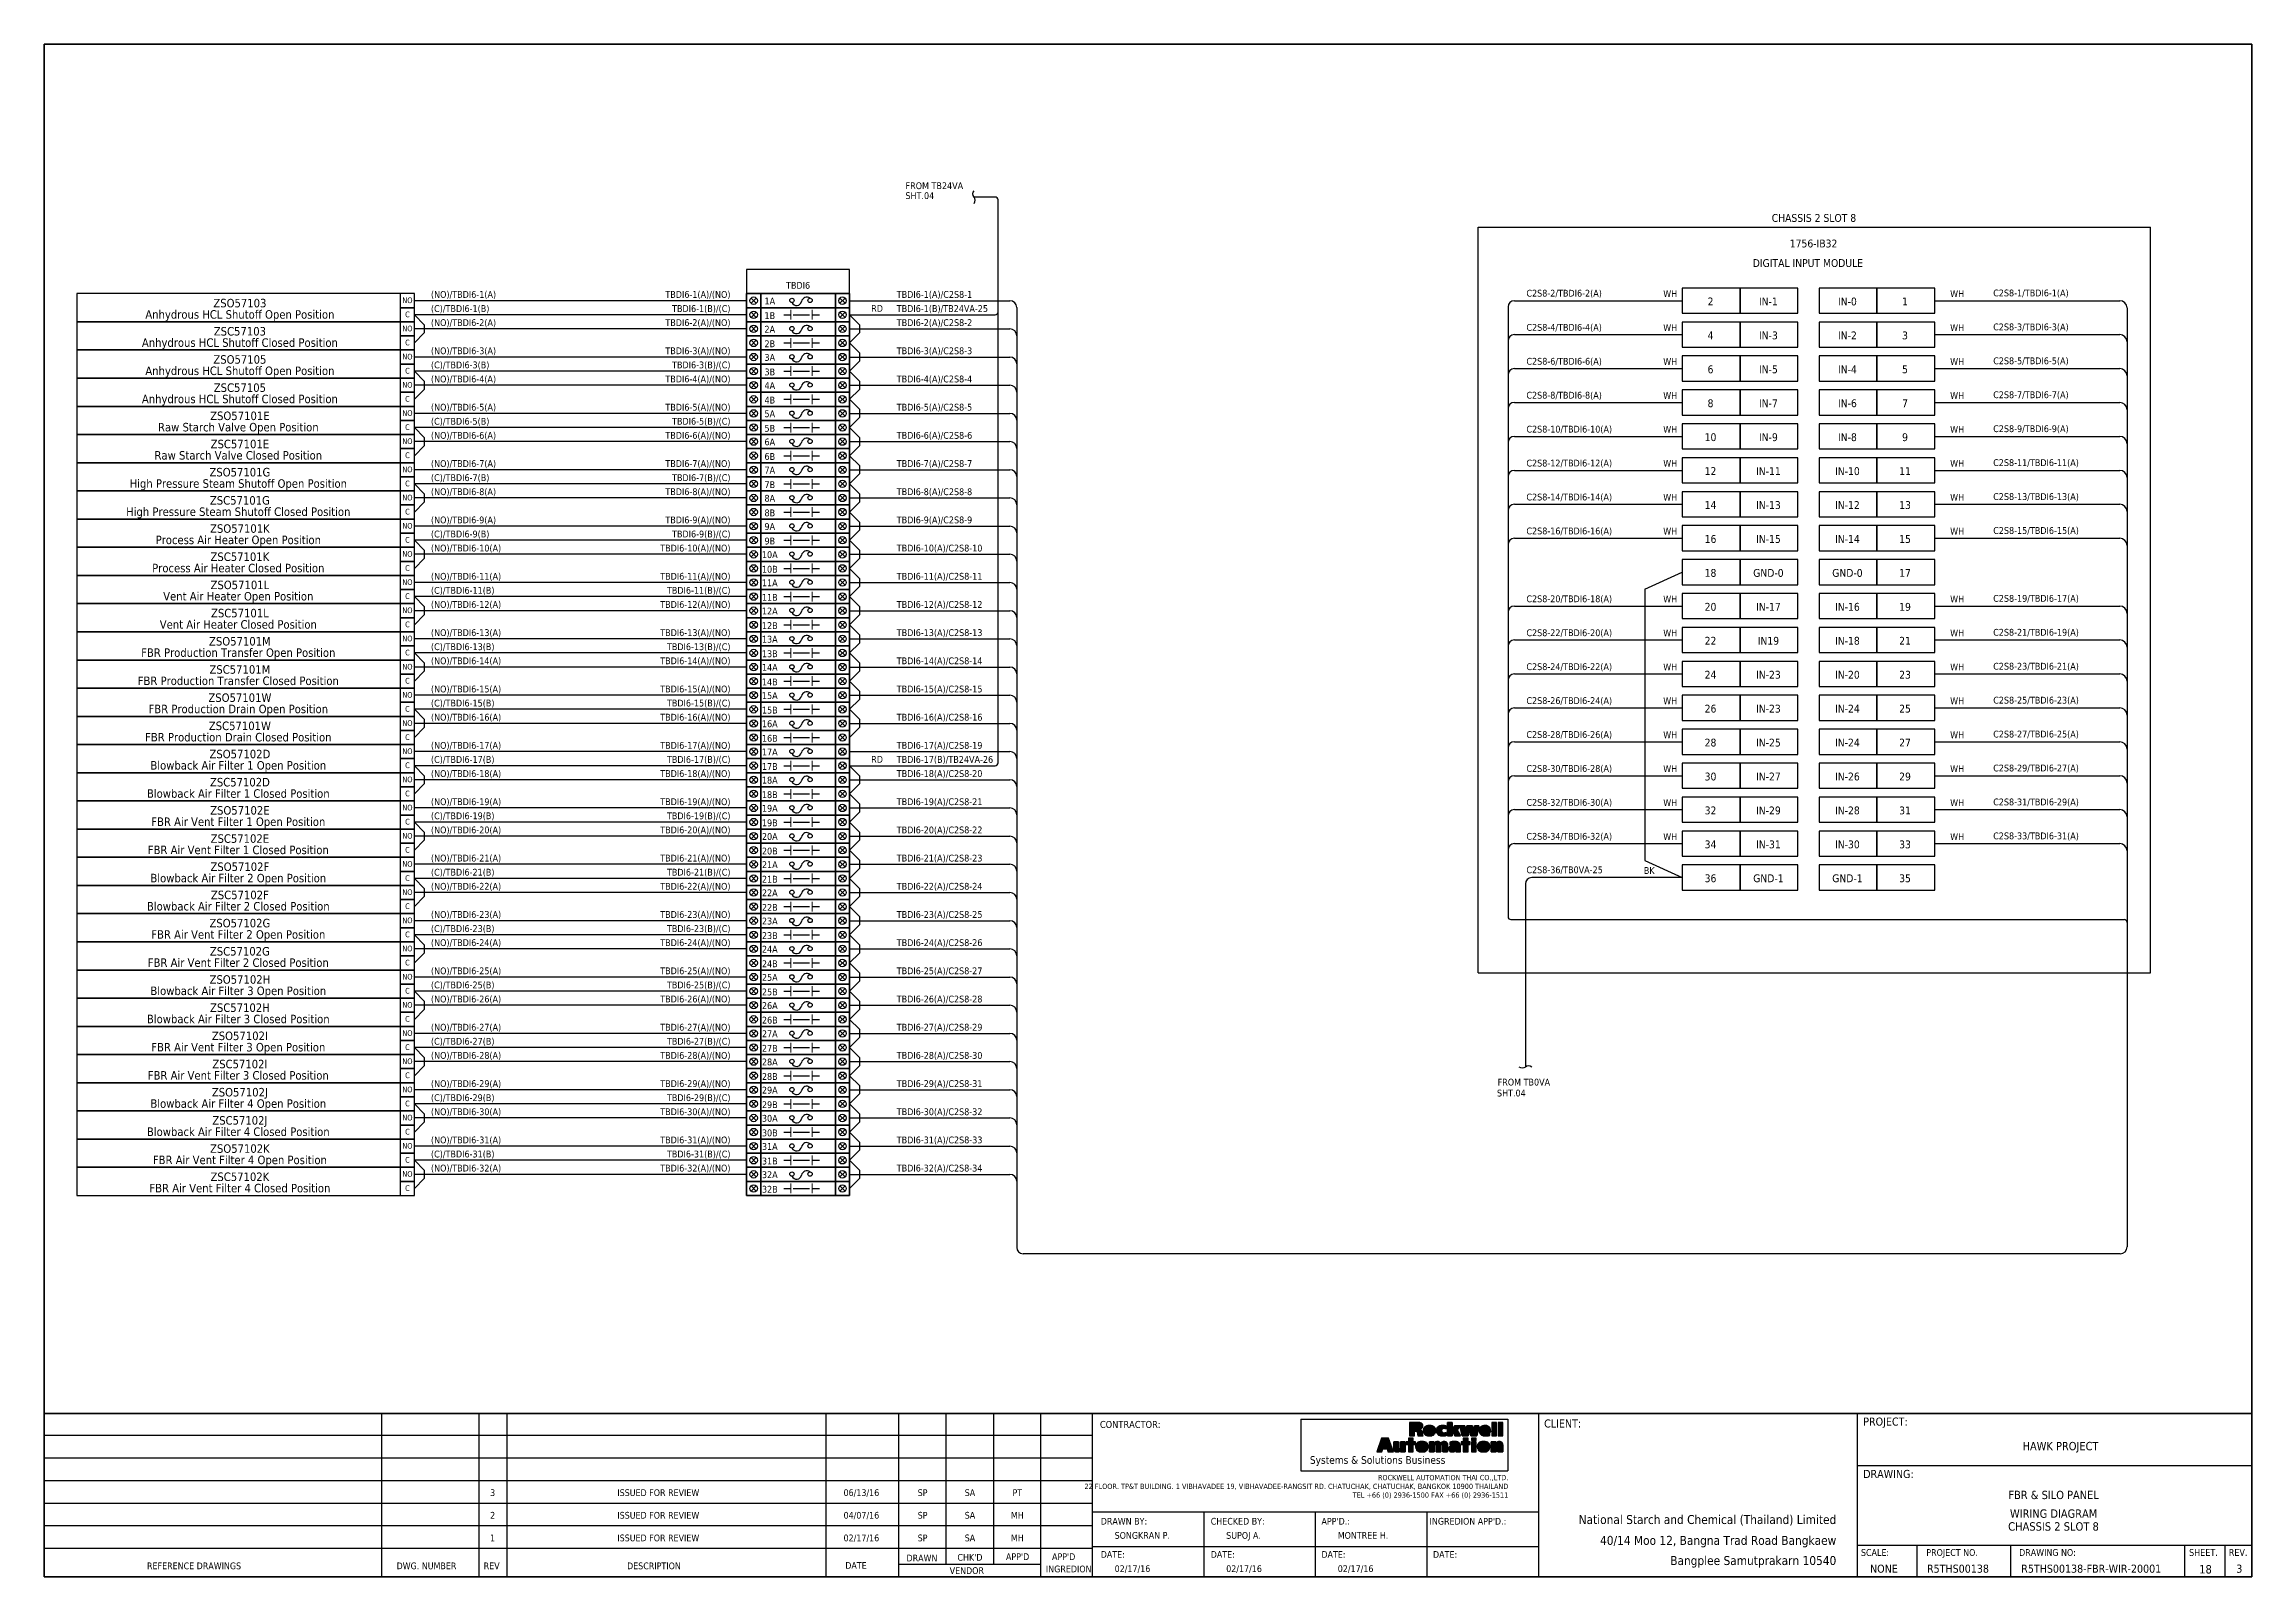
# Model space of a CAD drawing. Header units: millimetres. Extents: x 0 to 1792788, y -13 to 262234.
# Drawn here: x 1243347 to 1342237, y 92247 to 160934 of the extents above; entities that cross this region are included whole.
import ezdxf
from ezdxf.enums import TextEntityAlignment as Align

# ---------------------------------------------------------------- set-up
doc = ezdxf.new("R2010")
doc.units = ezdxf.units.MM
for name, color, linetype, lineweight in [('ASHADE', 7, 'Continuous', 25), ('GT_1', 9, 'Continuous', 25), ('HELPPOINT', 7, 'Continuous', 25), ('IE-CABLE', 1, 'Continuous', 25), ('IE-EQUIP', 253, 'Continuous', 25), ('IE-WIRE', 7, 'Continuous', 25), ('MEMBER', 7, 'Continuous', 25), ('power', 7, 'Continuous', 25), ('RA_LOGO', 2, 'Continuous', 25), ('TITLE_BOX', 7, 'Continuous', 25)]:
    doc.layers.add(name, color=color, linetype=linetype, lineweight=lineweight)
doc.styles.add('Tahoma', font='')
doc.styles.get('Tahoma').set_extended_font_data('Tahoma')

msp = doc.modelspace()

# ---------------------------------------------------------------- texts
at = {"color": 1, "style": 'Tahoma'}
for s, p in [('SHT.04', (1281926, 153992)), ('FROM TB24VA', (1281931, 154436)), ('RD', (1280393, 148939)), ('TBDI6-1(B)/TB24VA-25', (1281538, 148932)), ('RD', (1280393, 128731)), ('TBDI6-17(B)/TB24VA-26', (1281538, 128725))]:
    msp.add_text(s, height=304.8, dxfattribs=at).set_placement(p)
at = {"color": 2, "style": 'Tahoma'}
for s, height, p in [('CHASSIS 2 SLOT 8', 350.52, (1322622, 153145)), ('DIGITAL INPUT MODULE', 350.52, (1322352, 151123)), ('1756-IB32', 350.5, (1322605, 151999)), ('2', 351, (1317989, 149402)), ('IN-1', 350.5, (1320582, 149402)), ('IN-0', 350.5, (1324121, 149402)), ('1', 351, (1326702, 149402)), ('4', 351, (1317989, 147881)), ('IN-3', 350.5, (1320582, 147881)), ('IN-2', 350.5, (1324121, 147881)), ('3', 351, (1326702, 147881)), ('6', 351, (1317989, 146361)), ('IN-5', 350.5, (1320582, 146361)), ('IN-4', 350.5, (1324121, 146361)), ('5', 351, (1326702, 146361)), ('8', 351, (1317989, 144840)), ('IN-7', 350.5, (1320582, 144840)), ('IN-6', 350.5, (1324121, 144840)), ('7', 351, (1326702, 144840)), ('10', 350.5, (1317989, 143320)), ('IN-9', 350.5, (1320582, 143320)), ('IN-8', 350.5, (1324121, 143320)), ('9', 351, (1326702, 143320)), ('12', 350.5, (1317989, 141799)), ('IN-11', 350.5, (1320582, 141799)), ('IN-10', 350.5, (1324121, 141799)), ('11', 350.5, (1326702, 141799)), ('14', 350.5, (1317989, 140278)), ('IN-13', 350.5, (1320582, 140278)), ('IN-12', 350.5, (1324121, 140278)), ('13', 350.5, (1326702, 140278)), ('16', 350.5, (1317989, 138758)), ('IN-15', 350.5, (1320582, 138758)), ('IN-14', 350.5, (1324121, 138758)), ('15', 350.5, (1326702, 138758)), ('18', 350.5, (1317989, 137237)), ('GND-0', 350.5, (1320582, 137237)), ('GND-0', 350.5, (1324121, 137237)), ('17', 350.5, (1326702, 137237)), ('20', 350.5, (1317989, 135717)), ('IN-17', 350.5, (1320582, 135717)), ('IN-16', 350.5, (1324121, 135717)), ('19', 350.5, (1326702, 135717)), ('22', 350.5, (1317989, 134196)), ('IN19', 350.5, (1320582, 134196)), ('IN-18', 350.5, (1324121, 134196)), ('21', 350.5, (1326702, 134196)), ('24', 350.5, (1317989, 132675)), ('IN-23', 350.5, (1320582, 132675)), ('IN-20', 350.5, (1324121, 132675)), ('23', 350.5, (1326702, 132675)), ('26', 350.5, (1317989, 131155)), ('IN-23', 350.5, (1320582, 131155)), ('IN-24', 350.5, (1324121, 131155)), ('25', 350.5, (1326702, 131155)), ('28', 350.5, (1317989, 129634)), ('IN-25', 350.5, (1320582, 129634)), ('IN-24', 350.5, (1324121, 129634)), ('27', 350.5, (1326702, 129634)), ('30', 350.5, (1317989, 128113)), ('IN-27', 350.5, (1320582, 128113)), ('IN-26', 350.5, (1324121, 128113)), ('29', 350.5, (1326702, 128113)), ('32', 350.5, (1317989, 126593)), ('IN-29', 350.5, (1320582, 126593)), ('IN-28', 350.5, (1324121, 126593)), ('31', 350.5, (1326702, 126593)), ('34', 350.5, (1317989, 125072)), ('IN-31', 350.5, (1320582, 125072)), ('IN-30', 350.5, (1324121, 125072)), ('33', 350.5, (1326702, 125072)), ('36', 350.5, (1317989, 123552)), ('GND-1', 350.5, (1320582, 123552)), ('GND-1', 350.5, (1324121, 123552)), ('35', 350.5, (1326702, 123552))]:
    msp.add_text(s, height=height, dxfattribs=at).set_placement(p, align=Align.MIDDLE_CENTER)
at = {"color": 4, "style": 'Tahoma'}
for s, height, p in [('ZSO57103', 381, (1252115, 149329)), ('TBDI6', 304.8, (1277117, 150123)), ('Anhydrous HCL Shutoff Open Position', 381, (1252115, 148821)), ('Anhydrous HCL Shutoff Closed Position', 381, (1252115, 147559)), ('ZSC57103', 381, (1252115, 148067)), ('Anhydrous HCL Shutoff Open Position', 381, (1252115, 146296)), ('ZSO57105', 381, (1252115, 146804)), ('ZSC57105', 381, (1252115, 145541)), ('Anhydrous HCL Shutoff Closed Position', 381, (1252115, 145033)), ('ZSO57101E', 381, (1252115, 144278)), ('Raw Starch Valve Open Position ', 381, (1252115, 143770)), ('Raw Starch Valve Closed Position ', 381, (1252115, 142507)), ('ZSC57101E', 381, (1252115, 143015)), ('High Pressure Steam Shutoff Open Position ', 381, (1252115, 141244)), ('ZSO57101G', 381, (1252115, 141752)), ('ZSC57101G', 381, (1252115, 140489)), ('High Pressure Steam Shutoff Closed Position ', 381, (1252115, 139981)), ('Process Air Heater Open Position ', 381, (1252115, 138718)), ('ZSO57101K', 381, (1252115, 139226)), ('Process Air Heater Closed Position ', 381, (1252115, 137455)), ('ZSC57101K', 381, (1252115, 137963)), ('ZSO57101L', 381, (1252115, 136700)), ('Vent Air Heater Open Position ', 381, (1252115, 136192)), ('ZSC57101L', 381, (1252115, 135437)), ('Vent Air Heater Closed Position ', 381, (1252115, 134929)), ('FBR Production Transfer Open Position ', 381, (1252115, 133666)), ('ZSO57101M', 381, (1252115, 134174)), ('FBR Production Transfer Closed Position ', 381, (1252115, 132403)), ('ZSC57101M', 381, (1252115, 132911)), ('ZSO57101W', 381, (1252115, 131648)), ('FBR Production Drain Open Position ', 381, (1252115, 131140)), ('ZSC57101W', 381, (1252115, 130385)), ('FBR Production Drain Closed Position ', 381, (1252115, 129877)), ('Blowback Air Filter 1 Open Position ', 381, (1252115, 128614)), ('ZSO57102D', 381, (1252115, 129122)), ('ZSC57102D', 381, (1252115, 127859)), ('Blowback Air Filter 1 Closed Position ', 381, (1252115, 127351)), ('ZSO57102E', 381, (1252115, 126596)), ('FBR Air Vent Filter 1 Open Position ', 381, (1252115, 126088)), ('FBR Air Vent Filter 1 Closed Position ', 381, (1252115, 124825)), ('ZSC57102E', 381, (1252115, 125333)), ('Blowback Air Filter 2 Open Position ', 381, (1252115, 123562)), ('ZSO57102F', 381, (1252115, 124070)), ('ZSC57102F', 381, (1252115, 122807)), ('Blowback Air Filter 2 Closed Position ', 381, (1252115, 122299)), ('ZSO57102G', 381, (1252115, 121544)), ('FBR Air Vent Filter 2 Open Position ', 381, (1252115, 121036)), ('FBR Air Vent Filter 2 Closed Position ', 381, (1252115, 119773)), ('ZSC57102G', 381, (1252115, 120281)), ('Blowback Air Filter 3 Open Position ', 381, (1252115, 118510)), ('ZSO57102H', 381, (1252115, 119018)), ('ZSC57102H', 381, (1252115, 117755)), ('Blowback Air Filter 3 Closed Position ', 381, (1252115, 117247)), ('FBR Air Vent Filter 3 Open Position ', 381, (1252115, 115984)), ('ZSO57102I', 381, (1252115, 116492)), ('FBR Air Vent Filter 3 Closed Position ', 381, (1252115, 114721)), ('ZSC57102I', 381, (1252115, 115229)), ('ZSO57102J', 381, (1252115, 113966)), ('Blowback Air Filter 4 Open Position ', 381, (1252115, 113458)), ('ZSC57102J', 381, (1252115, 112703)), ('Blowback Air Filter 4 Closed Position ', 381, (1252115, 112195)), ('FBR Air Vent Filter 4 Open Position', 381, (1252115, 110932)), ('ZSO57102K', 381, (1252115, 111440)), ('FBR Air Vent Filter 4 Closed Position', 381, (1252115, 109669)), ('ZSC57102K', 381, (1252115, 110177))]:
    msp.add_text(s, height=height, dxfattribs=at).set_placement(p, align=Align.MIDDLE_CENTER)
for s, p in [('(NO)/TBDI6-1(A)', (1260674, 149564)), ('TBDI6-1(A)/C2S8-1', (1281538, 149564)), ('C2S8-2/TBDI6-2(A)', (1309743, 149620)), ('WH', (1315872, 149598)), ('WH', (1328724, 149598)), ('C2S8-1/TBDI6-1(A)', (1330652, 149630)), ('(NO)/TBDI6-2(A)', (1260674, 148301)), ('TBDI6-2(A)/C2S8-2', (1281538, 148301)), ('C2S8-4/TBDI6-4(A)', (1309743, 148089)), ('WH', (1315872, 148077)), ('WH', (1328724, 148077)), ('C2S8-3/TBDI6-3(A)', (1330652, 148109)), ('(NO)/TBDI6-3(A)', (1260674, 147038)), ('TBDI6-3(A)/C2S8-3', (1281538, 147038)), ('C2S8-6/TBDI6-6(A)', (1309743, 146568)), ('WH', (1315872, 146557)), ('WH', (1328724, 146557)), ('C2S8-5/TBDI6-5(A)', (1330652, 146589)), ('(NO)/TBDI6-4(A)', (1260674, 145775)), ('TBDI6-4(A)/C2S8-4', (1281538, 145775)), ('C2S8-7/TBDI6-7(A)', (1330652, 145068)), ('(NO)/TBDI6-5(A)', (1260674, 144512)), ('TBDI6-5(A)/C2S8-5', (1281538, 144512)), ('C2S8-8/TBDI6-8(A)', (1309743, 145048)), ('WH', (1315872, 145036)), ('WH', (1328724, 145036)), ('(NO)/TBDI6-6(A)', (1260674, 143249)), ('TBDI6-6(A)/C2S8-6', (1281538, 143249)), ('C2S8-10/TBDI6-10(A)', (1309743, 143527)), ('WH', (1315872, 143516)), ('WH', (1328724, 143516)), ('C2S8-9/TBDI6-9(A)', (1330652, 143547)), ('(NO)/TBDI6-7(A)', (1260674, 141986)), ('TBDI6-7(A)/C2S8-7', (1281538, 141986)), ('C2S8-12/TBDI6-12(A)', (1309743, 142006)), ('WH', (1315872, 141995)), ('WH', (1328724, 141995)), ('C2S8-11/TBDI6-11(A)', (1330652, 142027)), ('(NO)/TBDI6-8(A)', (1260674, 140723)), ('TBDI6-8(A)/C2S8-8', (1281538, 140723)), ('C2S8-14/TBDI6-14(A)', (1309743, 140486)), ('WH', (1315872, 140474)), ('WH', (1328724, 140474)), ('C2S8-13/TBDI6-13(A)', (1330652, 140506)), ('(NO)/TBDI6-9(A)', (1260674, 139460)), ('TBDI6-9(A)/C2S8-9', (1281538, 139460)), ('(NO)/TBDI6-10(A)', (1260674, 138197)), ('TBDI6-10(A)/C2S8-10', (1281538, 138197)), ('C2S8-16/TBDI6-16(A)', (1309743, 138965)), ('WH', (1315872, 138954)), ('WH', (1328724, 138954)), ('C2S8-15/TBDI6-15(A)', (1330652, 138985)), ('(NO)/TBDI6-11(A)', (1260674, 136934)), ('TBDI6-11(A)/C2S8-11', (1281538, 136934)), ('(NO)/TBDI6-12(A)', (1260674, 135671)), ('TBDI6-12(A)/C2S8-12', (1281538, 135671)), ('C2S8-20/TBDI6-18(A)', (1309743, 135924)), ('WH', (1315872, 135913)), ('WH', (1328724, 135913)), ('C2S8-19/TBDI6-17(A)', (1330652, 135944)), ('(NO)/TBDI6-13(A)', (1260674, 134408)), ('TBDI6-13(A)/C2S8-13', (1281538, 134408)), ('C2S8-22/TBDI6-20(A)', (1309743, 134403)), ('WH', (1315872, 134392)), ('WH', (1328724, 134392)), ('C2S8-21/TBDI6-19(A)', (1330652, 134424)), ('(NO)/TBDI6-14(A)', (1260674, 133145)), ('TBDI6-14(A)/C2S8-14', (1281538, 133145)), ('C2S8-24/TBDI6-22(A)', (1309743, 132883)), ('WH', (1315872, 132871)), ('WH', (1328724, 132871)), ('C2S8-23/TBDI6-21(A)', (1330652, 132903)), ('(NO)/TBDI6-15(A)', (1260674, 131882)), ('TBDI6-15(A)/C2S8-15', (1281538, 131882)), ('C2S8-26/TBDI6-24(A)', (1309743, 131362)), ('WH', (1315872, 131351)), ('WH', (1328724, 131351)), ('C2S8-25/TBDI6-23(A)', (1330652, 131382)), ('(NO)/TBDI6-16(A)', (1260674, 130619)), ('TBDI6-16(A)/C2S8-16', (1281538, 130619)), ('(NO)/TBDI6-17(A)', (1260674, 129356)), ('TBDI6-17(A)/C2S8-19', (1281538, 129356)), ('C2S8-28/TBDI6-26(A)', (1309743, 129841)), ('WH', (1315872, 129830)), ('WH', (1328724, 129830)), ('C2S8-27/TBDI6-25(A)', (1330652, 129862)), ('C2S8-30/TBDI6-28(A)', (1309743, 128321)), ('WH', (1315872, 128309)), ('WH', (1328724, 128309)), ('C2S8-29/TBDI6-27(A)', (1330652, 128341)), ('(NO)/TBDI6-18(A)', (1260674, 128093)), ('TBDI6-18(A)/C2S8-20', (1281538, 128093)), ('(NO)/TBDI6-19(A)', (1260674, 126830)), ('TBDI6-19(A)/C2S8-21', (1281538, 126830)), ('C2S8-32/TBDI6-30(A)', (1309743, 126800)), ('WH', (1315872, 126789)), ('WH', (1328724, 126789)), ('C2S8-31/TBDI6-29(A)', (1330652, 126821)), ('(NO)/TBDI6-20(A)', (1260674, 125567)), ('TBDI6-20(A)/C2S8-22', (1281538, 125567)), ('C2S8-34/TBDI6-32(A)', (1309743, 125280)), ('C2S8-33/TBDI6-31(A)', (1330652, 125300)), ('(NO)/TBDI6-21(A)', (1260674, 124304)), ('TBDI6-21(A)/C2S8-23', (1281538, 124304)), ('WH', (1315872, 125268)), ('WH', (1328724, 125268)), ('(NO)/TBDI6-22(A)', (1260674, 123041)), ('TBDI6-22(A)/C2S8-24', (1281538, 123041)), ('(NO)/TBDI6-23(A)', (1260674, 121778)), ('TBDI6-23(A)/C2S8-25', (1281538, 121778)), ('(NO)/TBDI6-24(A)', (1260674, 120515)), ('TBDI6-24(A)/C2S8-26', (1281538, 120515)), ('(NO)/TBDI6-25(A)', (1260674, 119252)), ('TBDI6-25(A)/C2S8-27', (1281538, 119252)), ('(NO)/TBDI6-26(A)', (1260674, 117989)), ('TBDI6-26(A)/C2S8-28', (1281538, 117989)), ('(NO)/TBDI6-27(A)', (1260674, 116726)), ('TBDI6-27(A)/C2S8-29', (1281538, 116726)), ('(NO)/TBDI6-28(A)', (1260674, 115463)), ('TBDI6-28(A)/C2S8-30', (1281538, 115463)), ('(NO)/TBDI6-29(A)', (1260674, 114200)), ('TBDI6-29(A)/C2S8-31', (1281538, 114200)), ('(NO)/TBDI6-30(A)', (1260674, 112937)), ('TBDI6-30(A)/C2S8-32', (1281538, 112937)), ('(NO)/TBDI6-31(A)', (1260674, 111674)), ('TBDI6-31(A)/C2S8-33', (1281538, 111674)), ('(NO)/TBDI6-32(A)', (1260674, 110412)), ('TBDI6-32(A)/C2S8-34', (1281538, 110412))]:
    msp.add_text(s, height=304.8, dxfattribs=at).set_placement(p)
for s, p in [('TBDI6-1(A)/(NO)', (1274090, 149564)), ('TBDI6-2(A)/(NO)', (1274090, 148301)), ('TBDI6-3(A)/(NO)', (1274090, 147038)), ('TBDI6-4(A)/(NO)', (1274090, 145775)), ('TBDI6-5(A)/(NO)', (1274090, 144512)), ('TBDI6-6(A)/(NO)', (1274090, 143249)), ('TBDI6-7(A)/(NO)', (1274090, 141986)), ('TBDI6-8(A)/(NO)', (1274090, 140723)), ('TBDI6-9(A)/(NO)', (1274090, 139460)), ('TBDI6-10(A)/(NO)', (1274090, 138197)), ('TBDI6-11(A)/(NO)', (1274090, 136934)), ('TBDI6-12(A)/(NO)', (1274090, 135671)), ('TBDI6-13(A)/(NO)', (1274090, 134408)), ('TBDI6-14(A)/(NO)', (1274090, 133145)), ('TBDI6-15(A)/(NO)', (1274090, 131882)), ('TBDI6-16(A)/(NO)', (1274090, 130619)), ('TBDI6-17(A)/(NO)', (1274090, 129356)), ('TBDI6-18(A)/(NO)', (1274090, 128093)), ('TBDI6-19(A)/(NO)', (1274090, 126830)), ('TBDI6-20(A)/(NO)', (1274090, 125567)), ('TBDI6-21(A)/(NO)', (1274090, 124304)), ('TBDI6-22(A)/(NO)', (1274090, 123041)), ('TBDI6-23(A)/(NO)', (1274090, 121778)), ('TBDI6-24(A)/(NO)', (1274090, 120515)), ('TBDI6-25(A)/(NO)', (1274090, 119252)), ('TBDI6-26(A)/(NO)', (1274090, 117989)), ('TBDI6-27(A)/(NO)', (1274090, 116726)), ('TBDI6-28(A)/(NO)', (1274090, 115463)), ('TBDI6-29(A)/(NO)', (1274090, 114200)), ('TBDI6-30(A)/(NO)', (1274090, 112937)), ('TBDI6-31(A)/(NO)', (1274090, 111674)), ('TBDI6-32(A)/(NO)', (1274090, 110412))]:
    msp.add_text(s, height=304.8, dxfattribs=at).set_placement(p, align=Align.RIGHT)
at = {"color": 7, "style": 'Tahoma'}
for s, p in [('(C)/TBDI6-1(B)', (1260674, 148932)), ('(C)/TBDI6-3(B)', (1260674, 146406)), ('(C)/TBDI6-5(B)', (1260674, 143880)), ('(C)/TBDI6-7(B)', (1260674, 141354)), ('(C)/TBDI6-9(B)', (1260674, 138828)), ('(C)/TBDI6-11(B)', (1260674, 136303)), ('(C)/TBDI6-13(B)', (1260674, 133777)), ('(C)/TBDI6-15(B)', (1260674, 131251)), ('(C)/TBDI6-17(B)', (1260674, 128725)), ('(C)/TBDI6-19(B)', (1260674, 126199)), ('(C)/TBDI6-21(B)', (1260674, 123673)), ('C2S8-36/TB0VA-25', (1309743, 123779)), ('BK', (1315003, 123748)), ('(C)/TBDI6-23(B)', (1260674, 121147)), ('(C)/TBDI6-25(B)', (1260674, 118621)), ('(C)/TBDI6-27(B)', (1260674, 116095)), ('(C)/TBDI6-29(B)', (1260674, 113569)), ('SHT.04', (1308423, 113776)), ('FROM TB0VA', (1308452, 114265)), ('(C)/TBDI6-31(B)', (1260674, 111043))]:
    msp.add_text(s, height=304.8, dxfattribs=at).set_placement(p)
for s, p in [('TBDI6-1(B)/(C)', (1274090, 148932)), ('TBDI6-3(B)/(C)', (1274090, 146406)), ('TBDI6-5(B)/(C)', (1274090, 143880)), ('TBDI6-7(B)/(C)', (1274090, 141354)), ('TBDI6-9(B)/(C)', (1274090, 138828)), ('TBDI6-11(B)/(C)', (1274090, 136303)), ('TBDI6-13(B)/(C)', (1274090, 133777)), ('TBDI6-15(B)/(C)', (1274090, 131251)), ('TBDI6-17(B)/(C)', (1274090, 128725)), ('TBDI6-19(B)/(C)', (1274090, 126199)), ('TBDI6-21(B)/(C)', (1274090, 123673)), ('TBDI6-23(B)/(C)', (1274090, 121147)), ('TBDI6-25(B)/(C)', (1274090, 118621)), ('TBDI6-27(B)/(C)', (1274090, 116095)), ('TBDI6-29(B)/(C)', (1274090, 113569)), ('TBDI6-31(B)/(C)', (1274090, 111043))]:
    msp.add_text(s, height=304.8, dxfattribs=at).set_placement(p, align=Align.RIGHT)
for s, height, p in [('CHASSIS 2 SLOT 8', 376.46, (1333352, 94506)), ('18', 376.5, (1340162, 92587))]:
    msp.add_text(s, height=height, dxfattribs=at).set_placement(p, align=Align.MIDDLE_CENTER)
at = {"layer": 'power', "color": 1, "style": 'Tahoma'}
for p in [(1259620, 149454), (1259620, 148191), (1259620, 146928), (1259620, 145665), (1259620, 144402), (1259620, 143139), (1259620, 141876), (1259620, 140613), (1259620, 139350), (1259620, 138087), (1259620, 136824), (1259620, 135561), (1259620, 134298), (1259620, 133035), (1259620, 131772), (1259620, 130509), (1259620, 129246), (1259620, 127983), (1259620, 126720), (1259620, 125457), (1259620, 124194), (1259620, 122931), (1259620, 121668), (1259620, 120405), (1259620, 119142), (1259620, 117879), (1259620, 116616), (1259620, 115353), (1259620, 114090), (1259620, 112827), (1259620, 111564), (1259620, 110301)]:
    msp.add_text('NO', height=254, dxfattribs=at).set_placement(p, align=Align.MIDDLE_CENTER)
at = {"layer": 'power', "color": 7, "style": 'Tahoma'}
for s, height, p in [('1A', 305.3, (1275851, 149421)), ('C', 254, (1259620, 148823)), ('1B', 305.3, (1275851, 148769)), ('C', 254, (1259620, 147561)), ('2B', 305.3, (1275851, 147506)), ('2A', 305.3, (1275851, 148158)), ('C', 254, (1259620, 146298)), ('3B', 305.3, (1275851, 146243)), ('3A', 305.3, (1275851, 146895)), ('4A', 305.3, (1275851, 145632)), ('C', 254, (1259620, 145035)), ('4B', 305.3, (1275851, 144980)), ('5A', 305.3, (1275851, 144369)), ('C', 254, (1259620, 143772)), ('5B', 305.3, (1275851, 143717)), ('C', 254, (1259620, 142509)), ('6A', 305.3, (1275851, 143107)), ('6B', 305.3, (1275851, 142454)), ('7A', 305.3, (1275851, 141844)), ('C', 254, (1259620, 141246)), ('8A', 305.3, (1275851, 140581)), ('7B', 305.3, (1275851, 141191)), ('C', 254, (1259620, 139983)), ('9A', 305.3, (1275851, 139318)), ('8B', 305.3, (1275851, 139928)), ('C', 254, (1259620, 138720)), ('9B', 305.3, (1275851, 138665)), ('C', 254, (1259620, 137457)), ('10A', 305.3, (1275851, 138055)), ('10B', 305.3, (1275851, 137402)), ('11A', 305.3, (1275851, 136792)), ('C', 254, (1259620, 136194)), ('11B', 305.3, (1275851, 136139)), ('12A', 305.3, (1275851, 135529)), ('C', 254, (1259620, 134931)), ('12B', 305.3, (1275851, 134876)), ('C', 254, (1259620, 133668)), ('13A', 305.3, (1275851, 134266)), ('13B', 305.3, (1275851, 133614)), ('C', 254, (1259620, 132405)), ('14A', 305.3, (1275851, 133003)), ('14B', 305.3, (1275851, 132351)), ('15A', 305.3, (1275851, 131740)), ('C', 254, (1259620, 131142)), ('15B', 305.3, (1275851, 131088)), ('16A', 305.3, (1275851, 130477)), ('C', 254, (1259620, 129879)), ('16B', 305.3, (1275851, 129825)), ('C', 254, (1259620, 128616)), ('17A', 305.3, (1275851, 129214)), ('17B', 305.3, (1275851, 128562)), ('18A', 305.3, (1275851, 127951)), ('C', 254, (1259620, 127353)), ('18B', 305.3, (1275851, 127299)), ('19A', 305.3, (1275851, 126688)), ('C', 254, (1259620, 126090)), ('19B', 305.3, (1275851, 126036)), ('C', 254, (1259620, 124827)), ('20A', 305.3, (1275851, 125425)), ('20B', 305.3, (1275851, 124773)), ('C', 254, (1259620, 123564)), ('21A', 305.3, (1275851, 124162)), ('21B', 305.3, (1275851, 123510)), ('22A', 305.3, (1275851, 122899)), ('C', 254, (1259620, 122301)), ('22B', 305.3, (1275851, 122247)), ('23A', 305.3, (1275851, 121636)), ('C', 254, (1259620, 121038)), ('23B', 305.3, (1275851, 120984)), ('C', 254, (1259620, 119775)), ('24A', 305.3, (1275851, 120373)), ('24B', 305.3, (1275851, 119721)), ('25A', 305.3, (1275851, 119110)), ('C', 254, (1259620, 118512)), ('25B', 305.3, (1275851, 118458)), ('26A', 305.3, (1275851, 117847)), ('C', 254, (1259620, 117249)), ('26B', 305.3, (1275851, 117195)), ('27A', 305.3, (1275851, 116584)), ('C', 254, (1259620, 115986)), ('27B', 305.3, (1275851, 115932)), ('C', 254, (1259620, 114723)), ('28A', 305.3, (1275851, 115321)), ('28B', 305.3, (1275851, 114669)), ('29A', 305.3, (1275851, 114058)), ('C', 254, (1259620, 113460)), ('29B', 305.3, (1275851, 113406)), ('30A', 305.3, (1275851, 112795)), ('C', 254, (1259620, 112197)), ('30B', 305.3, (1275851, 112143)), ('C', 254, (1259620, 110934)), ('31A', 305.3, (1275851, 111532)), ('31B', 305.3, (1275851, 110880)), ('C', 254, (1259620, 109671)), ('32A', 305.3, (1275851, 110269)), ('32B', 305.3, (1275851, 109617))]:
    msp.add_text(s, height=height, dxfattribs=at).set_placement(p, align=Align.MIDDLE_CENTER)

# ---------------------------------------------------------------- blocks, each defined once
blk = doc.blocks.new('RA_LOGO1')
at = {"layer": 'RA_LOGO', "linetype": 'Continuous', "ltscale": 25.4}
for color, points in [(1, [(25.1, 13.7), (25.8, 13.7), (26.2, 13.7), (26.6, 13.5), (26.8, 13.2), (26.9, 12.8), (27, 12.3), (27.1, 11.7), (27.2, 11.1), (27.3, 10.7), (30.8, 10.7), (30.7, 11.1), (30.6, 11.7), (30.5, 12.2), (30.4, 12.8), (30.2, 13.4), (30, 13.9), (29.6, 14.3), (29.1, 14.6), (28.4, 14.8), (29, 15), (29.5, 15.2), (29.8, 15.5), (30.2, 15.8), (30.4, 16.2), (30.6, 16.6), (30.6, 17.2), (30.6, 17.6), (30.5, 18), (30.3, 18.4), (30.1, 18.6), (29.8, 18.9), (29.5, 19.1), (29.1, 19.3), (28.7, 19.4), (28.2, 19.5), (27.7, 19.5), (27.2, 19.5), (21.7, 19.5), (21.7, 10.7), (25.1, 10.7)]), (1, [(24.9, 15.7), (24.9, 17.6), (25.9, 17.6), (26.5, 17.5), (27, 17.2), (27.2, 16.7), (27.1, 16.1), (26.8, 15.8), (26.3, 15.7), (25.8, 15.7)]), (1, [(33, 17.2), (32.6, 17), (32.3, 16.8), (32, 16.6), (31.7, 16.4), (31.4, 16.1), (31.3, 15.7), (31.1, 15.4), (31, 15), (30.9, 14.6), (30.9, 14.1), (30.9, 13.7), (31, 13.3), (31.1, 12.9), (31.2, 12.5), (31.4, 12.2), (31.6, 11.9), (31.8, 11.6), (32.1, 11.3), (32.4, 11.1), (32.8, 11), (33.1, 10.8), (33.6, 10.7), (34, 10.6), (34.5, 10.6), (35, 10.5), (35.5, 10.6), (36, 10.6), (36.5, 10.7), (36.9, 10.8), (37.3, 11), (37.6, 11.1), (37.9, 11.3), (38.2, 11.6), (38.4, 11.9), (38.7, 12.2), (38.8, 12.5), (39, 12.9), (39, 13.3), (39.1, 13.7), (39.1, 14.1), (39.1, 14.6), (39, 15), (38.9, 15.4), (38.8, 15.7), (38.6, 16.1), (38.3, 16.4), (38.1, 16.6), (37.7, 16.8), (37.4, 17), (37, 17.2), (36.6, 17.3), (36.1, 17.4), (35.6, 17.4), (35, 17.5), (34.5, 17.4), (33.9, 17.4), (33.5, 17.3)]), (1, [(34.6, 15.4), (35, 15.6), (35.5, 15.4), (35.7, 14.8), (35.7, 14.1), (35.7, 13.4), (35.6, 12.9), (35.4, 12.6), (35, 12.4), (34.6, 12.6), (34.4, 12.9), (34.3, 13.4), (34.3, 14.1), (34.4, 14.8)]), (1, [(43.1, 14.6), (43.3, 15), (43.6, 15.3), (44.1, 15.5), (44.6, 15.6), (45.2, 15.5), (45.6, 15.4), (46, 15.2), (46, 17.2), (45.5, 17.3), (45, 17.4), (44.4, 17.4), (43.7, 17.5), (43.2, 17.4), (42.7, 17.4), (42.2, 17.3), (41.7, 17.2), (41.3, 17), (41, 16.8), (40.7, 16.6), (40.4, 16.4), (40.2, 16.1), (40, 15.7), (39.8, 15.4), (39.7, 15), (39.6, 14.6), (39.6, 14.1), (39.6, 13.7), (39.7, 13.3), (39.8, 12.9), (39.9, 12.5), (40.1, 12.2), (40.3, 11.9), (40.5, 11.6), (40.8, 11.3), (41.1, 11.1), (41.5, 11), (41.8, 10.8), (42.3, 10.7), (42.7, 10.6), (43.2, 10.6), (43.7, 10.5), (44.4, 10.6), (45, 10.6), (45.6, 10.7), (46.1, 10.9), (46.1, 12.8), (45.6, 12.6), (45.2, 12.5), (44.6, 12.4), (44.1, 12.5), (43.6, 12.7), (43.3, 13), (43.1, 13.5), (43, 14.1)]), (1, [(50.1, 19.5), (46.9, 19.5), (46.9, 10.7), (50.1, 10.7), (50.1, 14.4)]), (1, [(50.1, 14.4), (51.9, 10.7), (55.6, 10.7), (53.4, 14.4), (55.2, 17.3), (51.7, 17.3)]), (1, [(56.7, 10.7), (60.7, 10.7), (61.5, 15.2), (61.6, 15.2), (62.4, 10.7), (66.4, 10.7), (67.8, 17.3), (64.9, 17.3), (64.3, 13), (64.3, 13), (63.6, 17.3), (59.7, 17.3), (59, 13), (59, 13), (58.4, 17.3), (55.2, 17.3)]), (1, [(71.6, 10.6), (72.1, 10.5), (72.6, 10.5), (73.2, 10.6), (73.7, 10.6), (74.2, 10.7), (74.6, 10.8), (75.1, 10.9), (75.1, 12.6), (74.6, 12.4), (74.1, 12.3), (73.5, 12.2), (72.9, 12.2), (72.4, 12.2), (71.9, 12.3), (71.5, 12.5), (71.2, 12.8), (71.1, 13.2), (75.6, 13.2), (75.6, 13.6), (75.5, 14.1), (75.5, 14.5), (75.4, 15), (75.3, 15.4), (75.2, 15.7), (75, 16.1), (74.8, 16.4), (74.5, 16.6), (74.2, 16.9), (73.9, 17.1), (73.5, 17.2), (73.1, 17.4), (72.6, 17.4), (72.1, 17.5), (71.5, 17.4), (71, 17.4), (70.5, 17.3), (70.1, 17.2), (69.7, 17), (69.3, 16.8), (69, 16.6), (68.7, 16.4), (68.5, 16.1), (68.3, 15.7), (68.2, 15.4), (68.1, 15), (68, 14.6), (68, 14.1), (68, 13.7), (68, 13.3), (68.1, 12.9), (68.3, 12.5), (68.4, 12.2), (68.6, 11.9), (68.9, 11.6), (69.2, 11.3), (69.5, 11.1), (69.8, 11), (70.2, 10.8), (70.6, 10.7), (71.1, 10.6)]), (1, [(71.1, 14.6), (71.1, 15.2), (71.4, 15.7), (72, 15.9), (72.5, 15.7), (72.7, 15.2), (72.8, 14.6)]), (1, [(76.4, 10.7), (79.5, 10.7), (79.5, 19.5), (76.4, 19.5)]), (1, [(83.6, 19.5), (80.5, 19.5), (80.5, 10.7), (83.6, 10.7)]), (252, [(6.9, 1.9), (7.5, 0), (11.1, 0), (7.9, 9), (3.2, 9), (0, 0), (3.4, 0), (4, 1.9)]), (252, [(6.5, 4.1), (4.5, 4.1), (5.5, 7.1)]), (252, [(18.9, 6.7), (15.7, 6.7), (15.7, 2.8), (15.7, 2.4), (15.5, 2.1), (15.1, 1.9), (14.7, 2.1), (14.5, 2.4), (14.5, 2.8), (14.5, 6.7), (11.3, 6.7), (11.3, 2), (11.3, 1.6), (11.4, 1.2), (11.6, 0.8), (11.8, 0.5), (12.1, 0.2), (12.5, 0), (13, -0.1), (13.6, -0.1), (14.2, -0.1), (14.7, 0), (15.2, 0.3), (15.5, 0.7), (15.9, 1.2), (15.9, 0), (18.9, 0)]), (252, [(24.3, 4.9), (25.7, 4.9), (25.7, 6.7), (24.3, 6.7), (24.3, 9), (21, 9), (21, 6.7), (19.6, 6.7), (19.6, 4.9), (21, 4.9), (21, 0), (24.3, 0)]), (252, [(29, -0.1), (29.4, -0.1), (30, -0.1), (30.5, -0.1), (31, -0.1), (31.4, 0), (31.9, 0.1), (32.3, 0.3), (32.6, 0.5), (32.9, 0.7), (33.2, 0.9), (33.5, 1.2), (33.7, 1.5), (33.8, 1.9), (34, 2.2), (34.1, 2.6), (34.1, 3), (34.2, 3.5), (34.1, 4), (34.1, 4.4), (34, 4.8), (33.8, 5.1), (33.6, 5.5), (33.4, 5.8), (33.1, 6), (32.8, 6.3), (32.4, 6.4), (32, 6.6), (31.5, 6.7), (31.1, 6.8), (30.5, 6.9), (30, 6.9), (29.4, 6.9), (28.9, 6.8), (28.4, 6.7), (28, 6.6), (27.6, 6.4), (27.2, 6.3), (26.9, 6), (26.6, 5.8), (26.4, 5.5), (26.2, 5.1), (26, 4.8), (25.9, 4.4), (25.8, 4), (25.8, 3.5), (25.8, 3), (25.9, 2.6), (26, 2.2), (26.1, 1.9), (26.3, 1.5), (26.5, 1.2), (26.7, 0.9), (27, 0.7), (27.3, 0.5), (27.7, 0.3), (28.1, 0.1), (28.5, 0)]), (252, [(29.6, 1.9), (29.4, 2.3), (29.3, 2.8), (29.3, 3.5), (29.3, 4.2), (29.5, 4.7), (30, 5), (30.4, 4.7), (30.6, 4.2), (30.7, 3.5), (30.7, 2.8), (30.6, 2.3), (30.4, 1.9), (30, 1.8)]), (252, [(38.2, 3.9), (38.2, 4.3), (38.4, 4.7), (38.8, 4.8), (39.2, 4.7), (39.4, 4.3), (39.4, 3.9), (39.4, 0), (42.6, 0), (42.6, 3.9), (42.6, 4.3), (42.8, 4.7), (43.2, 4.8), (43.6, 4.7), (43.8, 4.3), (43.8, 3.9), (43.8, 0), (47, 0), (47, 4), (47, 4.4), (47, 4.8), (47, 5.1), (46.9, 5.5), (46.8, 5.8), (46.6, 6.1), (46.4, 6.4), (46.1, 6.6), (45.7, 6.7), (45.2, 6.8), (44.7, 6.9), (44.1, 6.8), (43.6, 6.7), (43.1, 6.5), (42.7, 6.1), (42.5, 5.7), (42.2, 6.2), (41.9, 6.5), (41.4, 6.7), (40.9, 6.8), (40.4, 6.9), (39.9, 6.8), (39.4, 6.7), (39, 6.6), (38.6, 6.3), (38.3, 6), (38, 5.5), (38, 6.7), (35, 6.7), (35, 0), (38.2, 0)]), (252, [(47.8, 1.3), (48, 0.9), (48.2, 0.6), (48.5, 0.3), (48.9, 0.1), (49.3, 0), (49.8, -0.1), (50.2, -0.1), (50.8, -0.1), (51.3, 0), (51.7, 0.2), (52.1, 0.6), (52.5, 1), (52.5, 0), (55.5, 0), (55.5, 4.1), (55.4, 4.6), (55.4, 5), (55.2, 5.4), (55, 5.7), (54.7, 6), (54.4, 6.2), (54.1, 6.4), (53.8, 6.6), (53.4, 6.7), (53, 6.8), (52.6, 6.8), (52.2, 6.9), (51.8, 6.9), (51.4, 6.9), (50.7, 6.9), (50.1, 6.8), (49.6, 6.7), (49.1, 6.6), (48.5, 6.5), (48.5, 4.6), (49.1, 4.8), (49.6, 5), (50.2, 5.1), (50.8, 5.2), (51.3, 5.2), (51.7, 5.1), (52.1, 4.9), (52.4, 4.6), (52.5, 4.2), (52.2, 4.2), (51.7, 4.3), (51.2, 4.3), (50.8, 4.3), (50.4, 4.2), (49.9, 4.2), (49.5, 4.1), (49.1, 3.9), (48.7, 3.7), (48.4, 3.5), (48.1, 3.2), (47.9, 2.8), (47.8, 2.3), (47.8, 1.8)]), (252, [(50.7, 2.2), (51, 2.7), (51.5, 2.9), (52.2, 3), (52.5, 3), (52.5, 2.7), (52.4, 2.2), (52.1, 1.7), (51.5, 1.6), (51.1, 1.6), (50.8, 1.8)]), (252, [(57.3, 0), (60.6, 0), (60.6, 4.9), (62, 4.9), (62, 6.7), (60.6, 6.7), (60.6, 9), (57.3, 9), (57.3, 6.7), (56, 6.7), (56, 4.9), (57.3, 4.9)]), (252, [(66, 7.5), (66, 9), (62.8, 9), (62.8, 7.5)]), (252, [(62.8, 0), (66, 0), (66, 6.7), (62.8, 6.7)]), (252, [(69.9, -0.1), (70.4, -0.1), (70.9, -0.1), (71.4, -0.1), (71.9, -0.1), (72.4, 0), (72.8, 0.1), (73.2, 0.3), (73.5, 0.5), (73.8, 0.7), (74.1, 0.9), (74.4, 1.2), (74.6, 1.5), (74.8, 1.9), (74.9, 2.2), (75, 2.6), (75, 3), (75.1, 3.5), (75, 4), (75, 4.4), (74.9, 4.8), (74.7, 5.1), (74.5, 5.5), (74.3, 5.8), (74, 6), (73.7, 6.3), (73.3, 6.4), (72.9, 6.6), (72.5, 6.7), (72, 6.8), (71.4, 6.9), (70.9, 6.9), (70.3, 6.9), (69.8, 6.8), (69.3, 6.7), (68.9, 6.6), (68.5, 6.4), (68.1, 6.3), (67.8, 6), (67.5, 5.8), (67.3, 5.5), (67.1, 5.1), (66.9, 4.8), (66.8, 4.4), (66.7, 4), (66.7, 3.5), (66.7, 3), (66.8, 2.6), (66.9, 2.2), (67, 1.9), (67.2, 1.5), (67.4, 1.2), (67.6, 0.9), (67.9, 0.7), (68.2, 0.5), (68.6, 0.3), (69, 0.1), (69.4, 0)]), (252, [(70.5, 1.9), (70.3, 2.3), (70.2, 2.8), (70.2, 3.5), (70.2, 4.2), (70.4, 4.7), (70.9, 5), (71.4, 4.7), (71.6, 4.2), (71.6, 3.5), (71.6, 2.8), (71.5, 2.3), (71.3, 1.9), (70.9, 1.8)]), (252, [(79.2, 3.9), (79.2, 4.3), (79.3, 4.7), (79.7, 4.8), (80.1, 4.7), (80.3, 4.3), (80.3, 3.9), (80.3, 0), (83.6, 0), (83.6, 4.7), (83.5, 5.1), (83.4, 5.6), (83.3, 5.9), (83, 6.3), (82.7, 6.5), (82.3, 6.7), (81.8, 6.8), (81.2, 6.9), (80.7, 6.8), (80.1, 6.7), (79.7, 6.4), (79.3, 6.1), (79, 5.5), (79, 6.7), (75.9, 6.7), (75.9, 0), (79.2, 0)])]:
    blk.add_hatch(color=color, dxfattribs=at).paths.add_polyline_path(points, flags=0)
at = {"layer": 'RA_LOGO', "color": 1, "linetype": 'Continuous', "ltscale": 25.4}
for points in [[(29.1, 19.3), (28.7, 19.4), (28.2, 19.5), (27.7, 19.5), (27.2, 19.5), (21.7, 19.5), (21.7, 10.7), (25.1, 10.7), (25.1, 13.7), (25.8, 13.7), (26.2, 13.7), (26.6, 13.5), (26.8, 13.2), (26.9, 12.8), (27, 12.3), (27.1, 11.7), (27.2, 11.1), (27.3, 10.7), (30.8, 10.7), (30.7, 11.1), (30.6, 11.7), (30.5, 12.2), (30.4, 12.8), (30.2, 13.4), (30, 13.9), (29.6, 14.3), (29.1, 14.6), (28.5, 14.8), (28.5, 14.8), (29, 15), (29.5, 15.2), (29.8, 15.5), (30.2, 15.8), (30.4, 16.2), (30.6, 16.6), (30.6, 17.2), (30.6, 17.6), (30.5, 18), (30.3, 18.4), (30.1, 18.6), (29.8, 18.9), (29.5, 19.1)], [(25.1, 13.7), (25.8, 13.7), (26.2, 13.7), (26.6, 13.5), (26.8, 13.2), (26.9, 12.8), (27, 12.3), (27.1, 11.7), (27.2, 11.1), (27.3, 10.7), (30.8, 10.7), (30.7, 11.1), (30.6, 11.7), (30.5, 12.2), (30.4, 12.8), (30.2, 13.4), (30, 13.9), (29.6, 14.3), (29.1, 14.6), (28.4, 14.8), (29, 15), (29.5, 15.2), (29.8, 15.5), (30.2, 15.8), (30.4, 16.2), (30.6, 16.6), (30.6, 17.2), (30.6, 17.6), (30.5, 18), (30.3, 18.4), (30.1, 18.6), (29.8, 18.9), (29.5, 19.1), (29.1, 19.3), (28.7, 19.4), (28.2, 19.5), (27.7, 19.5), (27.2, 19.5), (21.7, 19.5), (21.7, 10.7), (25.1, 10.7)], [(24.9, 15.7), (24.9, 17.6), (25.9, 17.6), (26.5, 17.5), (27, 17.2), (27.2, 16.7), (27.1, 16.1), (26.8, 15.8), (26.3, 15.7), (25.8, 15.7)], [(25.8, 15.7), (24.9, 15.7), (24.9, 17.6), (25.9, 17.6), (26.5, 17.5), (27, 17.2), (27.2, 16.7), (27.1, 16.1), (26.8, 15.8), (26.3, 15.7)], [(37, 17.2), (36.6, 17.3), (36.1, 17.4), (35.6, 17.4), (35, 17.5), (34.5, 17.4), (33.9, 17.4), (33.5, 17.3), (33, 17.2), (32.6, 17), (32.3, 16.8), (32, 16.6), (31.7, 16.4), (31.4, 16.1), (31.3, 15.7), (31.1, 15.4), (31, 15), (30.9, 14.6), (30.9, 14.1), (30.9, 14.1), (30.9, 13.7), (31, 13.3), (31.1, 12.9), (31.2, 12.5), (31.4, 12.2), (31.6, 11.9), (31.8, 11.6), (32.1, 11.3), (32.4, 11.1), (32.8, 11), (33.1, 10.8), (33.6, 10.7), (34, 10.6), (34.5, 10.6), (35, 10.5), (35.5, 10.6), (36, 10.6), (36.5, 10.7), (36.9, 10.8), (37.3, 11), (37.6, 11.1), (37.9, 11.3), (38.2, 11.6), (38.4, 11.9), (38.7, 12.2), (38.8, 12.5), (39, 12.9), (39, 13.3), (39.1, 13.7), (39.1, 14.1), (39.1, 14.6), (39, 15), (38.9, 15.4), (38.8, 15.7), (38.6, 16.1), (38.3, 16.4), (38.1, 16.6), (37.7, 16.8), (37.4, 17)], [(33, 17.2), (32.6, 17), (32.3, 16.8), (32, 16.6), (31.7, 16.4), (31.4, 16.1), (31.3, 15.7), (31.1, 15.4), (31, 15), (30.9, 14.6), (30.9, 14.1), (30.9, 13.7), (31, 13.3), (31.1, 12.9), (31.2, 12.5), (31.4, 12.2), (31.6, 11.9), (31.8, 11.6), (32.1, 11.3), (32.4, 11.1), (32.8, 11), (33.1, 10.8), (33.6, 10.7), (34, 10.6), (34.5, 10.6), (35, 10.5), (35.5, 10.6), (36, 10.6), (36.5, 10.7), (36.9, 10.8), (37.3, 11), (37.6, 11.1), (37.9, 11.3), (38.2, 11.6), (38.4, 11.9), (38.7, 12.2), (38.8, 12.5), (39, 12.9), (39, 13.3), (39.1, 13.7), (39.1, 14.1), (39.1, 14.6), (39, 15), (38.9, 15.4), (38.8, 15.7), (38.6, 16.1), (38.3, 16.4), (38.1, 16.6), (37.7, 16.8), (37.4, 17), (37, 17.2), (36.6, 17.3), (36.1, 17.4), (35.6, 17.4), (35, 17.5), (34.5, 17.4), (33.9, 17.4), (33.5, 17.3)], [(34.3, 14.1), (34.4, 14.8), (34.6, 15.4), (35, 15.6), (35.5, 15.4), (35.7, 14.8), (35.7, 14.1), (35.7, 13.4), (35.6, 12.9), (35.4, 12.6), (35, 12.4), (34.6, 12.6), (34.4, 12.9), (34.3, 13.4)], [(34.6, 15.4), (35, 15.6), (35.5, 15.4), (35.7, 14.8), (35.7, 14.1), (35.7, 13.4), (35.6, 12.9), (35.4, 12.6), (35, 12.4), (34.6, 12.6), (34.4, 12.9), (34.3, 13.4), (34.3, 14.1), (34.4, 14.8)], [(42.7, 17.4), (43.2, 17.4), (43.7, 17.5), (44.4, 17.4), (45, 17.4), (45.5, 17.3), (46, 17.2), (46, 15.2), (45.6, 15.4), (45.2, 15.5), (44.6, 15.6), (44.1, 15.5), (43.6, 15.3), (43.3, 15), (43.1, 14.6), (43, 14.1), (43.1, 13.5), (43.3, 13), (43.6, 12.7), (44.1, 12.5), (44.6, 12.4), (45.2, 12.5), (45.6, 12.6), (46.1, 12.8), (46.1, 10.9), (45.6, 10.7), (45, 10.6), (44.4, 10.6), (43.7, 10.5), (43.2, 10.6), (42.7, 10.6), (42.3, 10.7), (41.8, 10.8), (41.5, 11), (41.1, 11.1), (40.8, 11.3), (40.5, 11.6), (40.3, 11.9), (40.1, 12.2), (39.9, 12.5), (39.8, 12.9), (39.7, 13.3), (39.6, 13.7), (39.6, 14.1), (39.6, 14.6), (39.7, 15), (39.8, 15.4), (40, 15.7), (40.2, 16.1), (40.4, 16.4), (40.7, 16.6), (41, 16.8), (41.3, 17), (41.7, 17.2), (42.2, 17.3)], [(43.1, 14.6), (43.3, 15), (43.6, 15.3), (44.1, 15.5), (44.6, 15.6), (45.2, 15.5), (45.6, 15.4), (46, 15.2), (46, 17.2), (45.5, 17.3), (45, 17.4), (44.4, 17.4), (43.7, 17.5), (43.2, 17.4), (42.7, 17.4), (42.2, 17.3), (41.7, 17.2), (41.3, 17), (41, 16.8), (40.7, 16.6), (40.4, 16.4), (40.2, 16.1), (40, 15.7), (39.8, 15.4), (39.7, 15), (39.6, 14.6), (39.6, 14.1), (39.6, 13.7), (39.7, 13.3), (39.8, 12.9), (39.9, 12.5), (40.1, 12.2), (40.3, 11.9), (40.5, 11.6), (40.8, 11.3), (41.1, 11.1), (41.5, 11), (41.8, 10.8), (42.3, 10.7), (42.7, 10.6), (43.2, 10.6), (43.7, 10.5), (44.4, 10.6), (45, 10.6), (45.6, 10.7), (46.1, 10.9), (46.1, 12.8), (45.6, 12.6), (45.2, 12.5), (44.6, 12.4), (44.1, 12.5), (43.6, 12.7), (43.3, 13), (43.1, 13.5), (43, 14.1)], [(50.1, 10.7), (46.9, 10.7), (46.9, 19.5), (50.1, 19.5), (50.1, 14.4), (50.1, 14.4), (50.1, 14.4)], [(50.1, 19.5), (46.9, 19.5), (46.9, 10.7), (50.1, 10.7), (50.1, 14.4)], [(50.1, 14.4), (51.9, 10.7), (55.6, 10.7), (53.4, 14.4), (55.2, 17.3), (51.7, 17.3)], [(51.9, 10.7), (50.1, 14.4), (51.7, 17.3), (55.2, 17.3), (53.4, 14.4), (55.6, 10.7)], [(62.4, 10.7), (61.6, 15.2), (61.5, 15.2), (60.7, 10.7), (56.7, 10.7), (55.2, 17.3), (58.4, 17.3), (59, 13), (59, 13), (59.7, 17.3), (63.6, 17.3), (64.3, 13), (64.3, 13), (64.9, 17.3), (67.8, 17.3), (66.4, 10.7)], [(56.7, 10.7), (60.7, 10.7), (61.5, 15.2), (61.6, 15.2), (62.4, 10.7), (66.4, 10.7), (67.8, 17.3), (64.9, 17.3), (64.3, 13), (64.3, 13), (63.6, 17.3), (59.7, 17.3), (59, 13), (59, 13), (58.4, 17.3), (55.2, 17.3)], [(71.6, 10.6), (72.1, 10.5), (72.6, 10.5), (73.2, 10.6), (73.7, 10.6), (74.2, 10.7), (74.6, 10.8), (75.1, 10.9), (75.1, 12.6), (74.6, 12.4), (74.1, 12.3), (73.5, 12.2), (72.9, 12.2), (72.4, 12.2), (71.9, 12.3), (71.5, 12.5), (71.2, 12.8), (71.1, 13.2), (75.6, 13.2), (75.6, 13.6), (75.5, 14.1), (75.5, 14.5), (75.4, 15), (75.3, 15.4), (75.2, 15.7), (75, 16.1), (74.8, 16.4), (74.5, 16.6), (74.2, 16.9), (73.9, 17.1), (73.5, 17.2), (73.1, 17.4), (72.6, 17.4), (72.1, 17.5), (71.5, 17.4), (71, 17.4), (70.5, 17.3), (70.1, 17.2), (69.7, 17), (69.3, 16.8), (69, 16.6), (68.7, 16.4), (68.5, 16.1), (68.3, 15.7), (68.2, 15.4), (68.1, 15), (68, 14.6), (68, 14.1), (68, 14.1), (68, 13.7), (68, 13.3), (68.1, 12.9), (68.3, 12.5), (68.4, 12.2), (68.6, 11.9), (68.9, 11.6), (69.2, 11.3), (69.5, 11.1), (69.8, 11), (70.2, 10.8), (70.6, 10.7), (71.1, 10.6)], [(71.6, 10.6), (72.1, 10.5), (72.6, 10.5), (73.2, 10.6), (73.7, 10.6), (74.2, 10.7), (74.6, 10.8), (75.1, 10.9), (75.1, 12.6), (74.6, 12.4), (74.1, 12.3), (73.5, 12.2), (72.9, 12.2), (72.4, 12.2), (71.9, 12.3), (71.5, 12.5), (71.2, 12.8), (71.1, 13.2), (75.6, 13.2), (75.6, 13.6), (75.5, 14.1), (75.5, 14.5), (75.4, 15), (75.3, 15.4), (75.2, 15.7), (75, 16.1), (74.8, 16.4), (74.5, 16.6), (74.2, 16.9), (73.9, 17.1), (73.5, 17.2), (73.1, 17.4), (72.6, 17.4), (72.1, 17.5), (71.5, 17.4), (71, 17.4), (70.5, 17.3), (70.1, 17.2), (69.7, 17), (69.3, 16.8), (69, 16.6), (68.7, 16.4), (68.5, 16.1), (68.3, 15.7), (68.2, 15.4), (68.1, 15), (68, 14.6), (68, 14.1), (68, 13.7), (68, 13.3), (68.1, 12.9), (68.3, 12.5), (68.4, 12.2), (68.6, 11.9), (68.9, 11.6), (69.2, 11.3), (69.5, 11.1), (69.8, 11), (70.2, 10.8), (70.6, 10.7), (71.1, 10.6)], [(72.8, 14.6), (71.1, 14.6), (71.1, 15.2), (71.4, 15.7), (72, 15.9), (72.5, 15.7), (72.7, 15.2)], [(71.1, 14.6), (71.1, 15.2), (71.4, 15.7), (72, 15.9), (72.5, 15.7), (72.7, 15.2), (72.8, 14.6)], [(76.4, 10.7), (79.5, 10.7), (79.5, 19.5), (76.4, 19.5)], [(76.4, 10.7), (79.5, 10.7), (79.5, 19.5), (76.4, 19.5)], [(80.5, 10.7), (83.6, 10.7), (83.6, 19.5), (80.5, 19.5)], [(83.6, 19.5), (80.5, 19.5), (80.5, 10.7), (83.6, 10.7)]]:
    blk.add_lwpolyline(points, close=True, dxfattribs=at)
at = {"layer": 'RA_LOGO', "color": 252, "linetype": 'Continuous', "ltscale": 25.4}
for points in [[(7.5, 0), (11.1, 0), (7.9, 9), (3.2, 9), (0, 0), (3.4, 0), (4, 1.9), (6.9, 1.9)], [(6.9, 1.9), (7.5, 0), (11.1, 0), (7.9, 9), (3.2, 9), (0, 0), (3.4, 0), (4, 1.9)], [(5.5, 7.1), (5.5, 7.1), (6.5, 4.1), (4.5, 4.1)], [(6.5, 4.1), (4.5, 4.1), (5.5, 7.1)], [(11.6, 0.8), (11.4, 1.2), (11.3, 1.6), (11.3, 2), (11.3, 6.7), (14.5, 6.7), (14.5, 2.8), (14.5, 2.4), (14.7, 2.1), (15.1, 1.9), (15.5, 2.1), (15.7, 2.4), (15.7, 2.8), (15.7, 6.7), (18.9, 6.7), (18.9, 0), (15.9, 0), (15.9, 1.2), (15.8, 1.2), (15.5, 0.7), (15.2, 0.3), (14.7, 0), (14.2, -0.1), (13.6, -0.1), (13, -0.1), (12.5, 0), (12.1, 0.2), (11.8, 0.5)], [(18.9, 6.7), (15.7, 6.7), (15.7, 2.8), (15.7, 2.4), (15.5, 2.1), (15.1, 1.9), (14.7, 2.1), (14.5, 2.4), (14.5, 2.8), (14.5, 6.7), (11.3, 6.7), (11.3, 2), (11.3, 1.6), (11.4, 1.2), (11.6, 0.8), (11.8, 0.5), (12.1, 0.2), (12.5, 0), (13, -0.1), (13.6, -0.1), (14.2, -0.1), (14.7, 0), (15.2, 0.3), (15.5, 0.7), (15.9, 1.2), (15.9, 0), (18.9, 0)], [(24.3, 4.9), (25.7, 4.9), (25.7, 6.7), (24.3, 6.7), (24.3, 9), (21, 9), (21, 6.7), (19.6, 6.7), (19.6, 4.9), (21, 4.9), (21, 0), (24.3, 0)], [(24.3, 4.9), (25.7, 4.9), (25.7, 6.7), (24.3, 6.7), (24.3, 9), (21, 9), (21, 6.7), (19.6, 6.7), (19.6, 4.9), (21, 4.9), (21, 0), (24.3, 0)], [(29.4, 6.9), (28.9, 6.8), (28.4, 6.7), (28, 6.6), (27.6, 6.4), (27.2, 6.3), (26.9, 6), (26.6, 5.8), (26.4, 5.5), (26.2, 5.1), (26, 4.8), (25.9, 4.4), (25.8, 4), (25.8, 3.5), (25.8, 3.5), (25.8, 3), (25.9, 2.6), (26, 2.2), (26.1, 1.9), (26.3, 1.5), (26.5, 1.2), (26.7, 0.9), (27, 0.7), (27.3, 0.5), (27.7, 0.3), (28.1, 0.1), (28.5, 0), (29, -0.1), (29.4, -0.1), (30, -0.1), (30.5, -0.1), (31, -0.1), (31.4, 0), (31.9, 0.1), (32.3, 0.3), (32.6, 0.5), (32.9, 0.7), (33.2, 0.9), (33.5, 1.2), (33.7, 1.5), (33.8, 1.9), (34, 2.2), (34.1, 2.6), (34.1, 3), (34.2, 3.5), (34.2, 3.5), (34.1, 4), (34.1, 4.4), (34, 4.8), (33.8, 5.1), (33.6, 5.5), (33.4, 5.8), (33.1, 6), (32.8, 6.3), (32.4, 6.4), (32, 6.6), (31.5, 6.7), (31.1, 6.8), (30.5, 6.9), (30, 6.9), (30, 6.9)], [(29, -0.1), (29.4, -0.1), (30, -0.1), (30.5, -0.1), (31, -0.1), (31.4, 0), (31.9, 0.1), (32.3, 0.3), (32.6, 0.5), (32.9, 0.7), (33.2, 0.9), (33.5, 1.2), (33.7, 1.5), (33.8, 1.9), (34, 2.2), (34.1, 2.6), (34.1, 3), (34.2, 3.5), (34.1, 4), (34.1, 4.4), (34, 4.8), (33.8, 5.1), (33.6, 5.5), (33.4, 5.8), (33.1, 6), (32.8, 6.3), (32.4, 6.4), (32, 6.6), (31.5, 6.7), (31.1, 6.8), (30.5, 6.9), (30, 6.9), (29.4, 6.9), (28.9, 6.8), (28.4, 6.7), (28, 6.6), (27.6, 6.4), (27.2, 6.3), (26.9, 6), (26.6, 5.8), (26.4, 5.5), (26.2, 5.1), (26, 4.8), (25.9, 4.4), (25.8, 4), (25.8, 3.5), (25.8, 3), (25.9, 2.6), (26, 2.2), (26.1, 1.9), (26.3, 1.5), (26.5, 1.2), (26.7, 0.9), (27, 0.7), (27.3, 0.5), (27.7, 0.3), (28.1, 0.1), (28.5, 0)], [(29.3, 3.5), (29.3, 4.2), (29.5, 4.7), (30, 5), (30.4, 4.7), (30.6, 4.2), (30.7, 3.5), (30.7, 2.8), (30.6, 2.3), (30.4, 1.9), (30, 1.8), (29.6, 1.9), (29.4, 2.3), (29.3, 2.8)], [(29.6, 1.9), (29.4, 2.3), (29.3, 2.8), (29.3, 3.5), (29.3, 4.2), (29.5, 4.7), (30, 5), (30.4, 4.7), (30.6, 4.2), (30.7, 3.5), (30.7, 2.8), (30.6, 2.3), (30.4, 1.9), (30, 1.8)], [(39.4, 4.3), (39.2, 4.7), (38.8, 4.8), (38.4, 4.7), (38.2, 4.3), (38.2, 3.9), (38.2, 0), (35, 0), (35, 6.7), (38, 6.7), (38, 5.6), (38.1, 5.6), (38.3, 6), (38.6, 6.3), (39, 6.6), (39.4, 6.7), (39.9, 6.8), (40.4, 6.9), (40.9, 6.8), (41.4, 6.7), (41.9, 6.5), (42.2, 6.2), (42.5, 5.7), (42.5, 5.7), (42.7, 6.1), (43.1, 6.5), (43.6, 6.7), (44.1, 6.8), (44.7, 6.9), (45.2, 6.8), (45.7, 6.7), (46.1, 6.6), (46.4, 6.4), (46.6, 6.1), (46.8, 5.8), (46.9, 5.5), (47, 5.1), (47, 4.8), (47, 4.4), (47, 4), (47, 0), (43.8, 0), (43.8, 3.9), (43.8, 4.3), (43.6, 4.7), (43.2, 4.8), (42.8, 4.7), (42.6, 4.3), (42.6, 3.9), (42.6, 0), (39.4, 0), (39.4, 3.9)], [(38.2, 3.9), (38.2, 4.3), (38.4, 4.7), (38.8, 4.8), (39.2, 4.7), (39.4, 4.3), (39.4, 3.9), (39.4, 0), (42.6, 0), (42.6, 3.9), (42.6, 4.3), (42.8, 4.7), (43.2, 4.8), (43.6, 4.7), (43.8, 4.3), (43.8, 3.9), (43.8, 0), (47, 0), (47, 4), (47, 4.4), (47, 4.8), (47, 5.1), (46.9, 5.5), (46.8, 5.8), (46.6, 6.1), (46.4, 6.4), (46.1, 6.6), (45.7, 6.7), (45.2, 6.8), (44.7, 6.9), (44.1, 6.8), (43.6, 6.7), (43.1, 6.5), (42.7, 6.1), (42.5, 5.7), (42.2, 6.2), (41.9, 6.5), (41.4, 6.7), (40.9, 6.8), (40.4, 6.9), (39.9, 6.8), (39.4, 6.7), (39, 6.6), (38.6, 6.3), (38.3, 6), (38, 5.5), (38, 6.7), (35, 6.7), (35, 0), (38.2, 0)], [(50.1, 6.8), (49.6, 6.7), (49.1, 6.6), (48.5, 6.5), (48.5, 4.6), (49.1, 4.8), (49.6, 5), (50.2, 5.1), (50.8, 5.2), (51.3, 5.2), (51.7, 5.1), (52.1, 4.9), (52.4, 4.6), (52.5, 4.2), (52.2, 4.2), (51.7, 4.3), (51.2, 4.3), (50.8, 4.3), (50.4, 4.2), (49.9, 4.2), (49.5, 4.1), (49.1, 3.9), (48.7, 3.7), (48.4, 3.5), (48.1, 3.2), (47.9, 2.8), (47.8, 2.3), (47.8, 1.8), (47.8, 1.8), (47.8, 1.3), (48, 0.9), (48.2, 0.6), (48.5, 0.3), (48.9, 0.1), (49.3, 0), (49.8, -0.1), (50.2, -0.1), (50.8, -0.1), (51.3, 0), (51.7, 0.2), (52.1, 0.6), (52.4, 1), (52.5, 1), (52.5, 0), (55.5, 0), (55.5, 4.1), (55.4, 4.6), (55.4, 5), (55.2, 5.4), (55, 5.7), (54.7, 6), (54.4, 6.2), (54.1, 6.4), (53.8, 6.6), (53.4, 6.7), (53, 6.8), (52.6, 6.8), (52.2, 6.9), (51.8, 6.9), (51.4, 6.9), (50.7, 6.9)], [(47.8, 1.3), (48, 0.9), (48.2, 0.6), (48.5, 0.3), (48.9, 0.1), (49.3, 0), (49.8, -0.1), (50.2, -0.1), (50.8, -0.1), (51.3, 0), (51.7, 0.2), (52.1, 0.6), (52.5, 1), (52.5, 0), (55.5, 0), (55.5, 4.1), (55.4, 4.6), (55.4, 5), (55.2, 5.4), (55, 5.7), (54.7, 6), (54.4, 6.2), (54.1, 6.4), (53.8, 6.6), (53.4, 6.7), (53, 6.8), (52.6, 6.8), (52.2, 6.9), (51.8, 6.9), (51.4, 6.9), (50.7, 6.9), (50.1, 6.8), (49.6, 6.7), (49.1, 6.6), (48.5, 6.5), (48.5, 4.6), (49.1, 4.8), (49.6, 5), (50.2, 5.1), (50.8, 5.2), (51.3, 5.2), (51.7, 5.1), (52.1, 4.9), (52.4, 4.6), (52.5, 4.2), (52.2, 4.2), (51.7, 4.3), (51.2, 4.3), (50.8, 4.3), (50.4, 4.2), (49.9, 4.2), (49.5, 4.1), (49.1, 3.9), (48.7, 3.7), (48.4, 3.5), (48.1, 3.2), (47.9, 2.8), (47.8, 2.3), (47.8, 1.8)], [(50.7, 2.2), (51, 2.7), (51.5, 2.9), (52.2, 3), (52.5, 3), (52.5, 2.7), (52.4, 2.2), (52.1, 1.7), (51.5, 1.6), (51.1, 1.6), (50.8, 1.8)], [(52.5, 2.7), (52.4, 2.2), (52.1, 1.7), (51.5, 1.6), (51.1, 1.6), (50.8, 1.8), (50.7, 2.2), (51, 2.7), (51.5, 2.9), (52.2, 3), (52.5, 3)], [(60.6, 0), (60.6, 4.9), (62, 4.9), (62, 6.7), (60.6, 6.7), (60.6, 9), (57.3, 9), (57.3, 6.7), (56, 6.7), (56, 4.9), (57.3, 4.9), (57.3, 0)], [(57.3, 0), (60.6, 0), (60.6, 4.9), (62, 4.9), (62, 6.7), (60.6, 6.7), (60.6, 9), (57.3, 9), (57.3, 6.7), (56, 6.7), (56, 4.9), (57.3, 4.9)], [(66, 7.5), (66, 9), (62.8, 9), (62.8, 7.5)], [(62.8, 7.5), (66, 7.5), (66, 9), (62.8, 9)], [(62.8, 0), (66, 0), (66, 6.7), (62.8, 6.7)], [(62.8, 0), (66, 0), (66, 6.7), (62.8, 6.7)], [(72.9, 6.6), (72.5, 6.7), (72, 6.8), (71.4, 6.9), (70.9, 6.9), (70.3, 6.9), (69.8, 6.8), (69.3, 6.7), (68.9, 6.6), (68.5, 6.4), (68.1, 6.3), (67.8, 6), (67.5, 5.8), (67.3, 5.5), (67.1, 5.1), (66.9, 4.8), (66.8, 4.4), (66.7, 4), (66.7, 3.5), (66.7, 3.5), (66.7, 3), (66.8, 2.6), (66.9, 2.2), (67, 1.9), (67.2, 1.5), (67.4, 1.2), (67.6, 0.9), (67.9, 0.7), (68.2, 0.5), (68.6, 0.3), (69, 0.1), (69.4, 0), (69.9, -0.1), (70.4, -0.1), (70.9, -0.1), (71.4, -0.1), (71.9, -0.1), (72.4, 0), (72.8, 0.1), (73.2, 0.3), (73.5, 0.5), (73.8, 0.7), (74.1, 0.9), (74.4, 1.2), (74.6, 1.5), (74.8, 1.9), (74.9, 2.2), (75, 2.6), (75, 3), (75.1, 3.5), (75.1, 3.5), (75, 4), (75, 4.4), (74.9, 4.8), (74.7, 5.1), (74.5, 5.5), (74.3, 5.8), (74, 6), (73.7, 6.3), (73.3, 6.4)], [(69.9, -0.1), (70.4, -0.1), (70.9, -0.1), (71.4, -0.1), (71.9, -0.1), (72.4, 0), (72.8, 0.1), (73.2, 0.3), (73.5, 0.5), (73.8, 0.7), (74.1, 0.9), (74.4, 1.2), (74.6, 1.5), (74.8, 1.9), (74.9, 2.2), (75, 2.6), (75, 3), (75.1, 3.5), (75, 4), (75, 4.4), (74.9, 4.8), (74.7, 5.1), (74.5, 5.5), (74.3, 5.8), (74, 6), (73.7, 6.3), (73.3, 6.4), (72.9, 6.6), (72.5, 6.7), (72, 6.8), (71.4, 6.9), (70.9, 6.9), (70.3, 6.9), (69.8, 6.8), (69.3, 6.7), (68.9, 6.6), (68.5, 6.4), (68.1, 6.3), (67.8, 6), (67.5, 5.8), (67.3, 5.5), (67.1, 5.1), (66.9, 4.8), (66.8, 4.4), (66.7, 4), (66.7, 3.5), (66.7, 3), (66.8, 2.6), (66.9, 2.2), (67, 1.9), (67.2, 1.5), (67.4, 1.2), (67.6, 0.9), (67.9, 0.7), (68.2, 0.5), (68.6, 0.3), (69, 0.1), (69.4, 0)], [(70.2, 3.5), (70.2, 4.2), (70.4, 4.7), (70.9, 5), (71.4, 4.7), (71.6, 4.2), (71.6, 3.5), (71.6, 2.8), (71.5, 2.3), (71.3, 1.9), (70.9, 1.8), (70.5, 1.9), (70.3, 2.3), (70.2, 2.8)], [(70.5, 1.9), (70.3, 2.3), (70.2, 2.8), (70.2, 3.5), (70.2, 4.2), (70.4, 4.7), (70.9, 5), (71.4, 4.7), (71.6, 4.2), (71.6, 3.5), (71.6, 2.8), (71.5, 2.3), (71.3, 1.9), (70.9, 1.8)], [(79.2, 4.3), (79.2, 3.9), (79.2, 0), (75.9, 0), (75.9, 6.7), (79, 6.7), (79, 5.6), (79, 5.6), (79.3, 6.1), (79.7, 6.4), (80.1, 6.7), (80.7, 6.8), (81.2, 6.9), (81.8, 6.8), (82.3, 6.7), (82.7, 6.5), (83, 6.3), (83.3, 5.9), (83.4, 5.6), (83.5, 5.1), (83.6, 4.7), (83.6, 0), (80.3, 0), (80.3, 3.9), (80.3, 4.3), (80.1, 4.7), (79.7, 4.8), (79.3, 4.7)], [(79.2, 3.9), (79.2, 4.3), (79.3, 4.7), (79.7, 4.8), (80.1, 4.7), (80.3, 4.3), (80.3, 3.9), (80.3, 0), (83.6, 0), (83.6, 4.7), (83.5, 5.1), (83.4, 5.6), (83.3, 5.9), (83, 6.3), (82.7, 6.5), (82.3, 6.7), (81.8, 6.8), (81.2, 6.9), (80.7, 6.8), (80.1, 6.7), (79.7, 6.4), (79.3, 6.1), (79, 5.5), (79, 6.7), (75.9, 6.7), (75.9, 0), (79.2, 0)]]:
    blk.add_lwpolyline(points, close=True, dxfattribs=at)
blk = doc.blocks.new('TPA')
at = {"ltscale": 25.4}
for p, q in [((14356728, 12757470), (14356728, 12754838)), ((14356728, 12757470), (14367258, 12757470)), ((14367258, 12757470), (14367258, 12754838)), ((14356728, 12754838), (14367258, 12754838))]:
    blk.add_line(p, q, dxfattribs=at)
at = {"color": 4, "ltscale": 25.4}
for p, q in [((14388070, 12751057), (14388070, 12749437)), ((14392840, 12751057), (14392840, 12749437))]:
    blk.add_line(p, q, dxfattribs=at)
at = {"color": 4, "ltscale": 12.7}
for p, q in [((14401704, 12751057), (14401704, 12749437)), ((14401704, 12751057), (14401704, 12749437)), ((14403758, 12751057), (14403758, 12749437)), ((14403758, 12751057), (14403758, 12749437))]:
    blk.add_line(p, q, dxfattribs=at)
at = {"layer": 'GT_1', "color": 4, "ltscale": 25.4}
for p, q in [((14309938, 12749437), (14309938, 12757755)), ((14314900, 12749437), (14314900, 12757755)), ((14316319, 12749437), (14316319, 12757755)), ((14332560, 12749437), (14332560, 12757755)), ((14336263, 12749437), (14336263, 12757755)), ((14338674, 12750067), (14338674, 12757755)), ((14341086, 12750068), (14341086, 12757756)), ((14343490, 12749437), (14343490, 12757755)), ((14346116, 12749437), (14346116, 12757755)), ((14368833, 12749437), (14368833, 12757755)), ((14385061, 12749437), (14385061, 12757755)), ((14385061, 12749437), (14385061, 12757755)), ((14385061, 12749437), (14385061, 12757755)), ((14346116, 12756634), (14292753, 12756634)), ((14346116, 12755485), (14292753, 12755485)), ((14346116, 12754332), (14292753, 12754332)), ((14346116, 12753180), (14292753, 12753180)), ((14368833, 12752737), (14346116, 12752737)), ((14351795, 12749437), (14351795, 12752737)), ((14357475, 12749437), (14357475, 12752737)), ((14363154, 12749437), (14363154, 12752737)), ((14346116, 12752028), (14292753, 12752028)), ((14346114, 12750875), (14292753, 12750875)), ((14343490, 12750067), (14336263, 12750067)), ((14368833, 12750964), (14346116, 12750964)), ((14385061, 12751057), (14405128, 12751057))]:
    blk.add_line(p, q, dxfattribs=at)
at = {"layer": 'HELPPOINT', "color": 4, "lineweight": 35, "ltscale": 25.4}
for p, q in [((14292753, 12749437), (14292753, 12827491)), ((14292753, 12827491), (14405128, 12827491)), ((14292753, 12749437), (14292753, 12827491)), ((14292753, 12827491), (14405128, 12827491)), ((14405128, 12827491), (14405128, 12749437)), ((14405128, 12827491), (14405128, 12749437)), ((14405128, 12749437), (14292753, 12749437)), ((14405128, 12749437), (14292753, 12749437))]:
    blk.add_line(p, q, dxfattribs=at)
at = {"layer": 'HELPPOINT', "color": 4, "ltscale": 25.4}
for p, q in [((14385061, 12755112), (14405128, 12755112)), ((14385061, 12755112), (14405128, 12755112)), ((14385061, 12751057), (14405128, 12751057))]:
    blk.add_line(p, q, dxfattribs=at)
at = {"layer": 'MEMBER', "color": 4, "lineweight": 35, "ltscale": 25.4}
blk.add_line((14292753, 12757755), (14405128, 12757755), dxfattribs=at)
blk.add_line((14292753, 12757755), (14405128, 12757755), dxfattribs=at)
at = {"layer": 'MEMBER', "color": 4, "ltscale": 25.4}
for p, q in [((14385061, 12755112), (14405128, 12755112)), ((14385061, 12755112), (14405128, 12755112)), ((14385061, 12751057), (14405128, 12751057)), ((14385061, 12751057), (14405128, 12751057))]:
    blk.add_line(p, q, dxfattribs=at)
at = {"xscale": 76.7727272878401, "yscale": 76.77272728795651, "zscale": 76.7727272878401}
blk.add_blockref('RA_LOGO1', (14360581, 12755805), dxfattribs=at)
at = {"color": 4, "style": 'Tahoma'}
for s, p in [('HAWK PROJECT', (14395390, 12756097)), ('FBR & SILO PANEL', (14395038, 12753610)), ('WIRING DIAGRAM', (14395038, 12752660))]:
    blk.add_text(s, height=424.08, dxfattribs=at).set_placement(p, align=Align.MIDDLE_CENTER)
at = {"color": 7, "style": 'Tahoma'}
blk.add_text('Systems & Solutions Business', height=390.01, dxfattribs=at).set_placement((14357181, 12755584), align=Align.TOP_LEFT)
at = {"color": 4, "insert": (14367280, 12754629), "char_height": 268.15, "attachment_point": 3, "style": 'Tahoma'}
blk.add_mtext('ROCKWELL AUTOMATION THAI CO.,LTD.\\P22 FLOOR. TP&T BUILDING. 1 VIBHAVADEE 19, VIBHAVADEE-RANGSIT RD. CHATUCHAK, CHATUCHAK, BANGKOK 10900 THAILAND\\PTEL +66 (0) 2936-1500 FAX +66 (0) 2936-1511', dxfattribs=at)
at = {"layer": 'GT_1', "color": 4, "style": 'Tahoma'}
for s, p in [('CLIENT:', (14369105, 12757043)), ('PROJECT:', (14385347, 12757139)), ('DRAWING:', (14385347, 12754472))]:
    blk.add_text(s, height=411.3, dxfattribs=at).set_placement(p)
at = {"layer": 'MEMBER', "color": 4, "style": 'Tahoma'}
for s, height, p in [('CONTRACTOR:', 356.48, (14346493, 12757021)), ('DRAWN BY:', 342.8, (14346536, 12752097)), ('CHECKED BY:', 342.77, (14352135, 12752097)), ("APP'D.:", 342.8, (14357769, 12752097)), ("INGREDION APP'D.:", 342.77, (14363275, 12752097)), ('SONGKRAN P.', 342.77, (14347243, 12751377)), ('SUPOJ A.', 342.8, (14352921, 12751377)), ('MONTREE H.', 342.8, (14358601, 12751377)), ('REFERENCE DRAWINGS', 342.77, (14297988, 12749826)), ('DWG. NUMBER', 342.77, (14310694, 12749826)), ('REV', 342.8, (14315126, 12749826)), ('DESCRIPTION', 342.77, (14322425, 12749826)), ('DATE', 342.8, (14333532, 12749847)), ('DRAWN', 342.8, (14336649, 12750224)), ("CHK'D", 342.8, (14339241, 12750260)), ("APP'D", 342.8, (14341710, 12750294)), ("APP'D", 342.8, (14344056, 12750294)), ('DATE:', 342.8, (14346536, 12750407)), ('DATE:', 342.8, (14352135, 12750407)), ('DATE:', 342.8, (14357769, 12750407)), ('DATE:', 342.8, (14363448, 12750407)), ('SCALE:', 342.8, (14385231, 12750507)), ('NONE', 410.8, (14385694, 12749649)), ('PROJECT NO.', 342.77, (14388558, 12750507)), ('R5THS00138', 410.8, (14388593, 12749649)), ('DRAWING NO:', 342.77, (14393283, 12750507)), ('R5THS00138-FBR-WIR-20001', 410.83, (14393388, 12749649)), ('SHEET.', 346.5, (14401935, 12750507)), ('REV.', 346.5, (14403954, 12750507)), ('VENDOR', 342.8, (14338846, 12749586)), ('INGREDION', 342.8, (14343744, 12749668)), ('02/17/16', 342.8, (14347243, 12749683)), ('02/17/16', 342.8, (14352921, 12749683)), ('02/17/16', 342.8, (14358601, 12749683))]:
    blk.add_text(s, height=height, dxfattribs=at).set_placement(p)
for s, height, p in [('3', 343, (14315582, 12753726)), ('ISSUED FOR REVIEW', 342.77, (14324013, 12753726)), ('06/13/16', 342.8, (14334352, 12753726)), ('SP', 342.8, (14337466, 12753726)), ('SA', 342.8, (14339877, 12753726)), ('PT', 342.8, (14342288, 12753726)), ('2', 343, (14315582, 12752574)), ('ISSUED FOR REVIEW', 342.77, (14324013, 12752574)), ('04/07/16', 342.8, (14334352, 12752574)), ('SP', 342.8, (14337466, 12752574)), ('SA', 342.8, (14339877, 12752574)), ('MH', 342.8, (14342288, 12752574)), ('1', 343, (14315582, 12751421)), ('ISSUED FOR REVIEW', 342.77, (14324013, 12751421)), ('02/17/16', 342.8, (14334352, 12751421)), ('SP', 342.8, (14337466, 12751421)), ('SA', 342.8, (14339877, 12751421)), ('MH', 342.8, (14342288, 12751421))]:
    blk.add_text(s, height=height, dxfattribs=at).set_placement(p, align=Align.MIDDLE_CENTER)
blk.add_text('3', height=411, dxfattribs=at).set_placement((14404490, 12749649), align=Align.CENTER)
at = {"layer": 'TITLE_BOX', "color": 7, "style": 'Tahoma'}
for s, p in [('National Starch and Chemical (Thailand) Limited', (14383976, 12752129)), ('40/14 Moo 12, Bangna Trad Road Bangkaew', (14383976, 12751067)), ('Bangplee Samutprakarn 10540', (14383976, 12750041))]:
    blk.add_text(s, height=457.2, dxfattribs=at).set_placement(p, align=Align.RIGHT)

# ---------------------------------------------------------------- linework, layer by layer
at = {"color": 1, "ltscale": 25.4}
for p, q in [((1285948, 154079), (1285002, 154079)), ((1286075, 128725), (1286075, 153952)), ((1275248, 149555), (1275013, 149320)), ((1275013, 149555), (1275248, 149320)), ((1278987, 149555), (1279222, 149320)), ((1279222, 149555), (1278987, 149320)), ((1279420, 148806), (1279867, 148359)), ((1279420, 148806), (1285948, 148806)), ((1279867, 148359), (1279867, 147989)), ((1275248, 148292), (1275013, 148057)), ((1275013, 148292), (1275248, 148057)), ((1278987, 148292), (1279222, 148057)), ((1279222, 148292), (1278987, 148057)), ((1279420, 147543), (1279867, 147989)), ((1279420, 147543), (1279867, 147096)), ((1275248, 147029), (1275013, 146794)), ((1275013, 147029), (1275248, 146794)), ((1278987, 147029), (1279222, 146794)), ((1279222, 147029), (1278987, 146794)), ((1279420, 146280), (1279867, 146726)), ((1279867, 147096), (1279867, 146726)), ((1275248, 145766), (1275013, 145531)), ((1275013, 145766), (1275248, 145531)), ((1278987, 145766), (1279222, 145531)), ((1279222, 145766), (1278987, 145531)), ((1279420, 146280), (1279867, 145833)), ((1279420, 145017), (1279867, 145463)), ((1279867, 145833), (1279867, 145463)), ((1275248, 144503), (1275013, 144268)), ((1275013, 144503), (1275248, 144268)), ((1278987, 144503), (1279222, 144268)), ((1279222, 144503), (1278987, 144268)), ((1279420, 145017), (1279867, 144570)), ((1279867, 144570), (1279867, 144200)), ((1279420, 143754), (1279867, 144200)), ((1279420, 143754), (1279867, 143307)), ((1275248, 143240), (1275013, 143005)), ((1275013, 143240), (1275248, 143005)), ((1278987, 143240), (1279222, 143005)), ((1279222, 143240), (1278987, 143005)), ((1279420, 142491), (1279867, 142937)), ((1279420, 142491), (1279867, 142044)), ((1279867, 143307), (1279867, 142937)), ((1275248, 141977), (1275013, 141742)), ((1275013, 141977), (1275248, 141742)), ((1278987, 141977), (1279222, 141742)), ((1279222, 141977), (1278987, 141742)), ((1279420, 141228), (1279867, 141674)), ((1279867, 142044), (1279867, 141674)), ((1275248, 140714), (1275013, 140479)), ((1275013, 140714), (1275248, 140479)), ((1278987, 140714), (1279222, 140479)), ((1279222, 140714), (1278987, 140479)), ((1279420, 141228), (1279867, 140781)), ((1279867, 140781), (1279867, 140411)), ((1275248, 139451), (1275013, 139216)), ((1275013, 139451), (1275248, 139216)), ((1278987, 139451), (1279222, 139216)), ((1279222, 139451), (1278987, 139216)), ((1279420, 139965), (1279867, 140411)), ((1279420, 139965), (1279867, 139518)), ((1279867, 139518), (1279867, 139148)), ((1279420, 138702), (1279867, 139148)), ((1279420, 138702), (1279867, 138255)), ((1275248, 138188), (1275013, 137953)), ((1275013, 138188), (1275248, 137953)), ((1278987, 138188), (1279222, 137953)), ((1279222, 138188), (1278987, 137953)), ((1279420, 137439), (1279867, 137885)), ((1279867, 138255), (1279867, 137885)), ((1275248, 136925), (1275013, 136690)), ((1275013, 136925), (1275248, 136690)), ((1278987, 136925), (1279222, 136690)), ((1279222, 136925), (1278987, 136690)), ((1279420, 137439), (1279867, 136992)), ((1279420, 136176), (1279867, 136622)), ((1279867, 136992), (1279867, 136622)), ((1275248, 135662), (1275013, 135427)), ((1275013, 135662), (1275248, 135427)), ((1278987, 135662), (1279222, 135427)), ((1279222, 135662), (1278987, 135427)), ((1279420, 136176), (1279867, 135729)), ((1279867, 135729), (1279867, 135359)), ((1279420, 134913), (1279867, 135359)), ((1279420, 134913), (1279867, 134466)), ((1275248, 134399), (1275013, 134164)), ((1275013, 134399), (1275248, 134164)), ((1278987, 134399), (1279222, 134164)), ((1279222, 134399), (1278987, 134164)), ((1279420, 133650), (1279867, 134096)), ((1279420, 133650), (1279867, 133203)), ((1279867, 134466), (1279867, 134096)), ((1275248, 133136), (1275013, 132901)), ((1275013, 133136), (1275248, 132901)), ((1278987, 133136), (1279222, 132901)), ((1279222, 133136), (1278987, 132901)), ((1279420, 132387), (1279867, 132833)), ((1279867, 133203), (1279867, 132833)), ((1275248, 131873), (1275013, 131638)), ((1275013, 131873), (1275248, 131638)), ((1278987, 131873), (1279222, 131638)), ((1279222, 131873), (1278987, 131638)), ((1279420, 132387), (1279867, 131940)), ((1279420, 131124), (1279867, 131570)), ((1279867, 131940), (1279867, 131570)), ((1275248, 130610), (1275013, 130375)), ((1275013, 130610), (1275248, 130375)), ((1278987, 130610), (1279222, 130375)), ((1279222, 130610), (1278987, 130375)), ((1279420, 131124), (1279867, 130677)), ((1279867, 130677), (1279867, 130307)), ((1279420, 129861), (1279867, 130307)), ((1275248, 129347), (1275013, 129112)), ((1275013, 129347), (1275248, 129112)), ((1278987, 129347), (1279222, 129112)), ((1279222, 129347), (1278987, 129112)), ((1279420, 128598), (1279867, 128151)), ((1279420, 128598), (1285948, 128598)), ((1275248, 128084), (1275013, 127849)), ((1275013, 128084), (1275248, 127849)), ((1278987, 128084), (1279222, 127849)), ((1279222, 128084), (1278987, 127849)), ((1279420, 127335), (1279867, 127782)), ((1279867, 128151), (1279867, 127782)), ((1275248, 126821), (1275013, 126586)), ((1275013, 126821), (1275248, 126586)), ((1278987, 126821), (1279222, 126586)), ((1279222, 126821), (1278987, 126586)), ((1279420, 127335), (1279867, 126888)), ((1279867, 126888), (1279867, 126519)), ((1279420, 126072), (1279867, 126519)), ((1279420, 126072), (1279867, 125625)), ((1279867, 125625), (1279867, 125256)), ((1275248, 125558), (1275013, 125323)), ((1275013, 125558), (1275248, 125323)), ((1278987, 125558), (1279222, 125323)), ((1279222, 125558), (1278987, 125323)), ((1279420, 124809), (1279867, 125256)), ((1279420, 124809), (1279867, 124363)), ((1275248, 124295), (1275013, 124060)), ((1275013, 124295), (1275248, 124060)), ((1278987, 124295), (1279222, 124060)), ((1279222, 124295), (1278987, 124060)), ((1279420, 123546), (1279867, 123993)), ((1279867, 124363), (1279867, 123993)), ((1275248, 123032), (1275013, 122797)), ((1275013, 123032), (1275248, 122797)), ((1278987, 123032), (1279222, 122797)), ((1279222, 123032), (1278987, 122797)), ((1279420, 123546), (1279867, 123100)), ((1279420, 122283), (1279867, 122730)), ((1279867, 123100), (1279867, 122730)), ((1275248, 121769), (1275013, 121534)), ((1275013, 121769), (1275248, 121534)), ((1278987, 121769), (1279222, 121534)), ((1279222, 121769), (1278987, 121534)), ((1279420, 122283), (1279867, 121837)), ((1279867, 121837), (1279867, 121467)), ((1279420, 121020), (1279867, 121467)), ((1279420, 121020), (1279867, 120574)), ((1275248, 120506), (1275013, 120271)), ((1275013, 120506), (1275248, 120271)), ((1278987, 120506), (1279222, 120271)), ((1279222, 120506), (1278987, 120271)), ((1279420, 119757), (1279867, 120204)), ((1279420, 119757), (1279867, 119311)), ((1279867, 120574), (1279867, 120204)), ((1275248, 119243), (1275013, 119008)), ((1275013, 119243), (1275248, 119008)), ((1278987, 119243), (1279222, 119008)), ((1279222, 119243), (1278987, 119008)), ((1279420, 118494), (1279867, 118941)), ((1279867, 119311), (1279867, 118941)), ((1275248, 117980), (1275013, 117745)), ((1275013, 117980), (1275248, 117745)), ((1278987, 117980), (1279222, 117745)), ((1279222, 117980), (1278987, 117745)), ((1279420, 118494), (1279867, 118048)), ((1279867, 118048), (1279867, 117678)), ((1275248, 116717), (1275013, 116482)), ((1275013, 116717), (1275248, 116482)), ((1278987, 116717), (1279222, 116482)), ((1279222, 116717), (1278987, 116482)), ((1279420, 117231), (1279867, 117678)), ((1279420, 117231), (1279867, 116785)), ((1279867, 116785), (1279867, 116415)), ((1279420, 115968), (1279867, 116415)), ((1279420, 115968), (1279867, 115522)), ((1275248, 115454), (1275013, 115219)), ((1275013, 115454), (1275248, 115219)), ((1278987, 115454), (1279222, 115219)), ((1279222, 115454), (1278987, 115219)), ((1279420, 114705), (1279867, 115152)), ((1279867, 115522), (1279867, 115152)), ((1275248, 114191), (1275013, 113956)), ((1275013, 114191), (1275248, 113956)), ((1278987, 114191), (1279222, 113956)), ((1279222, 114191), (1278987, 113956)), ((1279420, 114705), (1279867, 114259)), ((1279420, 113442), (1279867, 113889)), ((1279867, 114259), (1279867, 113889)), ((1275248, 112928), (1275013, 112693)), ((1275013, 112928), (1275248, 112693)), ((1278987, 112928), (1279222, 112693)), ((1279222, 112928), (1278987, 112693)), ((1279420, 113442), (1279867, 112996)), ((1279867, 112996), (1279867, 112626)), ((1279420, 112179), (1279867, 112626)), ((1279420, 112179), (1279867, 111733)), ((1275248, 111665), (1275013, 111430)), ((1275013, 111665), (1275248, 111430)), ((1278987, 111665), (1279222, 111430)), ((1279222, 111665), (1278987, 111430)), ((1279420, 110916), (1279867, 111363)), ((1279420, 110916), (1279867, 110470)), ((1279867, 111733), (1279867, 111363)), ((1275248, 110402), (1275013, 110167)), ((1275013, 110402), (1275248, 110167)), ((1278987, 110402), (1279222, 110167)), ((1279222, 110402), (1278987, 110167)), ((1279420, 109653), (1279867, 110100)), ((1279867, 110470), (1279867, 110100))]:
    msp.add_line(p, q, dxfattribs=at)
at = {"color": 4, "ltscale": 25.4}
for p, q in [((1274814, 149437), (1259929, 149437)), ((1279420, 149437), (1286609, 149437)), ((1286914, 149132), (1286914, 107008)), ((1336646, 149109), (1336646, 107031)), ((1274814, 148174), (1259929, 148174)), ((1279420, 148174), (1286609, 148174)), ((1274814, 146911), (1259929, 146911)), ((1279420, 146911), (1286609, 146911)), ((1274814, 145648), (1259929, 145648)), ((1279420, 145648), (1286609, 145648)), ((1274814, 144385), (1259929, 144385)), ((1279420, 144385), (1286609, 144385)), ((1274814, 143122), (1259929, 143122)), ((1279420, 143122), (1286609, 143122)), ((1274814, 141859), (1259929, 141859)), ((1279420, 141859), (1286609, 141859)), ((1274814, 140596), (1259929, 140596)), ((1279420, 140596), (1286609, 140596)), ((1274814, 139333), (1259929, 139333)), ((1279420, 139333), (1286609, 139333)), ((1274814, 138070), (1259929, 138070)), ((1279420, 138070), (1286609, 138070)), ((1274814, 136807), (1259929, 136807)), ((1279420, 136807), (1286609, 136807)), ((1274814, 135544), (1259929, 135544)), ((1279420, 135544), (1286609, 135544)), ((1274814, 134281), (1259929, 134281)), ((1279420, 134281), (1286609, 134281)), ((1274814, 133018), (1259929, 133018)), ((1279420, 133018), (1286609, 133018)), ((1274814, 131755), (1259929, 131755)), ((1279420, 131755), (1286609, 131755)), ((1274814, 130492), (1259929, 130492)), ((1279420, 130492), (1286609, 130492)), ((1274814, 129229), (1259929, 129229)), ((1279420, 129229), (1286609, 129229)), ((1274814, 127966), (1259929, 127966)), ((1279420, 127966), (1286609, 127966)), ((1274814, 126704), (1259929, 126704)), ((1279420, 126704), (1286609, 126704)), ((1274814, 125441), (1259929, 125441)), ((1279420, 125441), (1286609, 125441)), ((1274814, 124178), (1259929, 124178)), ((1279420, 124178), (1286609, 124178)), ((1274814, 122915), (1259929, 122915)), ((1279420, 122915), (1286609, 122915)), ((1274814, 121652), (1259929, 121652)), ((1279420, 121652), (1286609, 121652)), ((1274814, 120389), (1259929, 120389)), ((1279420, 120389), (1286609, 120389)), ((1274814, 119126), (1259929, 119126)), ((1279420, 119126), (1286609, 119126)), ((1274814, 117863), (1259929, 117863)), ((1279420, 117863), (1286609, 117863)), ((1274814, 116600), (1259929, 116600)), ((1279420, 116600), (1286609, 116600)), ((1274814, 115337), (1259929, 115337)), ((1279420, 115337), (1286609, 115337)), ((1274814, 114074), (1259929, 114074)), ((1279420, 114074), (1286609, 114074)), ((1274814, 112811), (1259929, 112811)), ((1279420, 112811), (1286609, 112811)), ((1274814, 111548), (1259929, 111548)), ((1279420, 111548), (1286609, 111548)), ((1274814, 110285), (1259929, 110285)), ((1279420, 110285), (1286609, 110285)), ((1336341, 106727), (1287195, 106727))]:
    msp.add_line(p, q, dxfattribs=at)
at = {"color": 7, "ltscale": 25.4}
for p, q in [((1274814, 148806), (1259929, 148806)), ((1259929, 148806), (1260376, 148359)), ((1260376, 148359), (1260376, 147989)), ((1275248, 148923), (1275013, 148688)), ((1275013, 148923), (1275248, 148688)), ((1276481, 148806), (1276799, 148806)), ((1276900, 148806), (1277626, 148806)), ((1277754, 148806), (1278072, 148806)), ((1278987, 148923), (1279222, 148688)), ((1279222, 148923), (1278987, 148688)), ((1259929, 147543), (1260376, 147989)), ((1275248, 147660), (1275013, 147425)), ((1275013, 147660), (1275248, 147425)), ((1276481, 147543), (1276799, 147543)), ((1276900, 147543), (1277626, 147543)), ((1277754, 147543), (1278072, 147543)), ((1278987, 147660), (1279222, 147425)), ((1279222, 147660), (1278987, 147425)), ((1275248, 146397), (1275013, 146162)), ((1275013, 146397), (1275248, 146162)), ((1278987, 146397), (1279222, 146162)), ((1279222, 146397), (1278987, 146162)), ((1274814, 146280), (1259929, 146280)), ((1259929, 146280), (1260376, 145833)), ((1259929, 145017), (1260376, 145463)), ((1260376, 145833), (1260376, 145463)), ((1276481, 146280), (1276799, 146280)), ((1276900, 146280), (1277626, 146280)), ((1277754, 146280), (1278072, 146280)), ((1275248, 145134), (1275013, 144899)), ((1275013, 145134), (1275248, 144899)), ((1276481, 145017), (1276799, 145017)), ((1276900, 145017), (1277626, 145017)), ((1277754, 145017), (1278072, 145017)), ((1278987, 145134), (1279222, 144899)), ((1279222, 145134), (1278987, 144899)), ((1274814, 143754), (1259929, 143754)), ((1259929, 143754), (1260376, 143307)), ((1275248, 143871), (1275013, 143636)), ((1275013, 143871), (1275248, 143636)), ((1276481, 143754), (1276799, 143754)), ((1276900, 143754), (1277626, 143754)), ((1277754, 143754), (1278072, 143754)), ((1278987, 143871), (1279222, 143636)), ((1279222, 143871), (1278987, 143636)), ((1259929, 142491), (1260376, 142937)), ((1260376, 143307), (1260376, 142937)), ((1275248, 142608), (1275013, 142373)), ((1275013, 142608), (1275248, 142373)), ((1276481, 142491), (1276799, 142491)), ((1276900, 142491), (1277626, 142491)), ((1277754, 142491), (1278072, 142491)), ((1278987, 142608), (1279222, 142373)), ((1279222, 142608), (1278987, 142373)), ((1274814, 141228), (1259929, 141228)), ((1259929, 141228), (1260376, 140781)), ((1260376, 140781), (1260376, 140411)), ((1275248, 141345), (1275013, 141110)), ((1275013, 141345), (1275248, 141110)), ((1276481, 141228), (1276799, 141228)), ((1276900, 141228), (1277626, 141228)), ((1277754, 141228), (1278072, 141228)), ((1278987, 141345), (1279222, 141110)), ((1279222, 141345), (1278987, 141110)), ((1259929, 139965), (1260376, 140411)), ((1275248, 140082), (1275013, 139847)), ((1275013, 140082), (1275248, 139847)), ((1276481, 139965), (1276799, 139965)), ((1276900, 139965), (1277626, 139965)), ((1277754, 139965), (1278072, 139965)), ((1278987, 140082), (1279222, 139847)), ((1279222, 140082), (1278987, 139847)), ((1274814, 138702), (1259929, 138702)), ((1259929, 138702), (1260376, 138255)), ((1275248, 138819), (1275013, 138584)), ((1275013, 138819), (1275248, 138584)), ((1276481, 138702), (1276799, 138702)), ((1276900, 138702), (1277626, 138702)), ((1277754, 138702), (1278072, 138702)), ((1278987, 138819), (1279222, 138584)), ((1279222, 138819), (1278987, 138584)), ((1259929, 137439), (1260376, 137885)), ((1260376, 138255), (1260376, 137885)), ((1275248, 137556), (1275013, 137321)), ((1275013, 137556), (1275248, 137321)), ((1278987, 137556), (1279222, 137321)), ((1279222, 137556), (1278987, 137321)), ((1276481, 137439), (1276799, 137439)), ((1276900, 137439), (1277626, 137439)), ((1277754, 137439), (1278072, 137439)), ((1274814, 136176), (1259929, 136176)), ((1259929, 136176), (1260376, 135729)), ((1260376, 135729), (1260376, 135359)), ((1275248, 136293), (1275013, 136058)), ((1275013, 136293), (1275248, 136058)), ((1276481, 136176), (1276799, 136176)), ((1276900, 136176), (1277626, 136176)), ((1277754, 136176), (1278072, 136176)), ((1278987, 136293), (1279222, 136058)), ((1279222, 136293), (1278987, 136058)), ((1259929, 134913), (1260376, 135359)), ((1275248, 135030), (1275013, 134795)), ((1275013, 135030), (1275248, 134795)), ((1276481, 134913), (1276799, 134913)), ((1276900, 134913), (1277626, 134913)), ((1277754, 134913), (1278072, 134913)), ((1278987, 135030), (1279222, 134795)), ((1279222, 135030), (1278987, 134795)), ((1274814, 133650), (1259929, 133650)), ((1259929, 133650), (1260376, 133203)), ((1275248, 133767), (1275013, 133532)), ((1275013, 133767), (1275248, 133532)), ((1276481, 133650), (1276799, 133650)), ((1276900, 133650), (1277626, 133650)), ((1277754, 133650), (1278072, 133650)), ((1278987, 133767), (1279222, 133532)), ((1279222, 133767), (1278987, 133532)), ((1259929, 132387), (1260376, 132833)), ((1260376, 133203), (1260376, 132833)), ((1275248, 132504), (1275013, 132269)), ((1275013, 132504), (1275248, 132269)), ((1276481, 132387), (1276799, 132387)), ((1276900, 132387), (1277626, 132387)), ((1277754, 132387), (1278072, 132387)), ((1278987, 132504), (1279222, 132269)), ((1279222, 132504), (1278987, 132269)), ((1274814, 131124), (1259929, 131124)), ((1259929, 131124), (1260376, 130677)), ((1260376, 130677), (1260376, 130307)), ((1275248, 131241), (1275013, 131006)), ((1275013, 131241), (1275248, 131006)), ((1276481, 131124), (1276799, 131124)), ((1276900, 131124), (1277626, 131124)), ((1277754, 131124), (1278072, 131124)), ((1278987, 131241), (1279222, 131006)), ((1279222, 131241), (1278987, 131006)), ((1259929, 129861), (1260376, 130307)), ((1275248, 129978), (1275013, 129743)), ((1275013, 129978), (1275248, 129743)), ((1276481, 129861), (1276799, 129861)), ((1276900, 129861), (1277626, 129861)), ((1277754, 129861), (1278072, 129861)), ((1278987, 129978), (1279222, 129743)), ((1279222, 129978), (1278987, 129743)), ((1274814, 128598), (1259929, 128598)), ((1259929, 128598), (1260376, 128151)), ((1275248, 128715), (1275013, 128480)), ((1275013, 128715), (1275248, 128480)), ((1276481, 128598), (1276799, 128598)), ((1276900, 128598), (1277626, 128598)), ((1277754, 128598), (1278072, 128598)), ((1278987, 128715), (1279222, 128480)), ((1279222, 128715), (1278987, 128480)), ((1259929, 127335), (1260376, 127782)), ((1260376, 128151), (1260376, 127782)), ((1275248, 127452), (1275013, 127218)), ((1275013, 127452), (1275248, 127218)), ((1276481, 127335), (1276799, 127335)), ((1276900, 127335), (1277626, 127335)), ((1277754, 127335), (1278072, 127335)), ((1278987, 127452), (1279222, 127218)), ((1279222, 127452), (1278987, 127218)), ((1274814, 126072), (1259929, 126072)), ((1259929, 126072), (1260376, 125625)), ((1260376, 125625), (1260376, 125256)), ((1275248, 126190), (1275013, 125955)), ((1275013, 126190), (1275248, 125955)), ((1276481, 126072), (1276799, 126072)), ((1276900, 126072), (1277626, 126072)), ((1277754, 126072), (1278072, 126072)), ((1278987, 126190), (1279222, 125955)), ((1279222, 126190), (1278987, 125955)), ((1259929, 124809), (1260376, 125256)), ((1275248, 124927), (1275013, 124692)), ((1275013, 124927), (1275248, 124692)), ((1276481, 124809), (1276799, 124809)), ((1276900, 124809), (1277626, 124809)), ((1277754, 124809), (1278072, 124809)), ((1278987, 124927), (1279222, 124692)), ((1279222, 124927), (1278987, 124692)), ((1275248, 123664), (1275013, 123429)), ((1275013, 123664), (1275248, 123429)), ((1278987, 123664), (1279222, 123429)), ((1279222, 123664), (1278987, 123429)), ((1274814, 123546), (1259929, 123546)), ((1259929, 123546), (1260376, 123100)), ((1259929, 122283), (1260376, 122730)), ((1260376, 123100), (1260376, 122730)), ((1276481, 123546), (1276799, 123546)), ((1276900, 123546), (1277626, 123546)), ((1277754, 123546), (1278072, 123546)), ((1275248, 122401), (1275013, 122166)), ((1275013, 122401), (1275248, 122166)), ((1276481, 122283), (1276799, 122283)), ((1276900, 122283), (1277626, 122283)), ((1277754, 122283), (1278072, 122283)), ((1278987, 122401), (1279222, 122166)), ((1279222, 122401), (1278987, 122166)), ((1274814, 121020), (1259929, 121020)), ((1259929, 121020), (1260376, 120574)), ((1275248, 121138), (1275013, 120903)), ((1275013, 121138), (1275248, 120903)), ((1276481, 121020), (1276799, 121020)), ((1276900, 121020), (1277626, 121020)), ((1277754, 121020), (1278072, 121020)), ((1278987, 121138), (1279222, 120903)), ((1279222, 121138), (1278987, 120903)), ((1259929, 119757), (1260376, 120204)), ((1260376, 120574), (1260376, 120204)), ((1275248, 119875), (1275013, 119640)), ((1275013, 119875), (1275248, 119640)), ((1276481, 119757), (1276799, 119757)), ((1276900, 119757), (1277626, 119757)), ((1277754, 119757), (1278072, 119757)), ((1278987, 119875), (1279222, 119640)), ((1279222, 119875), (1278987, 119640)), ((1274814, 118494), (1259929, 118494)), ((1259929, 118494), (1260376, 118048)), ((1260376, 118048), (1260376, 117678)), ((1275248, 118612), (1275013, 118377)), ((1275013, 118612), (1275248, 118377)), ((1276481, 118494), (1276799, 118494)), ((1276900, 118494), (1277626, 118494)), ((1277754, 118494), (1278072, 118494)), ((1278987, 118612), (1279222, 118377)), ((1279222, 118612), (1278987, 118377)), ((1259929, 117231), (1260376, 117678)), ((1275248, 117349), (1275013, 117114)), ((1275013, 117349), (1275248, 117114)), ((1276481, 117231), (1276799, 117231)), ((1276900, 117231), (1277626, 117231)), ((1277754, 117231), (1278072, 117231)), ((1278987, 117349), (1279222, 117114)), ((1279222, 117349), (1278987, 117114)), ((1274814, 115968), (1259929, 115968)), ((1259929, 115968), (1260376, 115522)), ((1275248, 116086), (1275013, 115851)), ((1275013, 116086), (1275248, 115851)), ((1276481, 115968), (1276799, 115968)), ((1276900, 115968), (1277626, 115968)), ((1277754, 115968), (1278072, 115968)), ((1278987, 116086), (1279222, 115851)), ((1279222, 116086), (1278987, 115851)), ((1259929, 114705), (1260376, 115152)), ((1260376, 115522), (1260376, 115152)), ((1275248, 114823), (1275013, 114588)), ((1275013, 114823), (1275248, 114588)), ((1278987, 114823), (1279222, 114588)), ((1279222, 114823), (1278987, 114588)), ((1276481, 114705), (1276799, 114705)), ((1276900, 114705), (1277626, 114705)), ((1277754, 114705), (1278072, 114705)), ((1274814, 113442), (1259929, 113442)), ((1259929, 113442), (1260376, 112996)), ((1260376, 112996), (1260376, 112626)), ((1275248, 113560), (1275013, 113325)), ((1275013, 113560), (1275248, 113325)), ((1276481, 113442), (1276799, 113442)), ((1276900, 113442), (1277626, 113442)), ((1277754, 113442), (1278072, 113442)), ((1278987, 113560), (1279222, 113325)), ((1279222, 113560), (1278987, 113325)), ((1259929, 112179), (1260376, 112626)), ((1275248, 112297), (1275013, 112062)), ((1275013, 112297), (1275248, 112062)), ((1276481, 112179), (1276799, 112179)), ((1276900, 112179), (1277626, 112179)), ((1277754, 112179), (1278072, 112179)), ((1278987, 112297), (1279222, 112062)), ((1279222, 112297), (1278987, 112062)), ((1274814, 110916), (1259929, 110916)), ((1259929, 110916), (1260376, 110470)), ((1275248, 111034), (1275013, 110799)), ((1275013, 111034), (1275248, 110799)), ((1276481, 110916), (1276799, 110916)), ((1276900, 110916), (1277626, 110916)), ((1277754, 110916), (1278072, 110916)), ((1278987, 111034), (1279222, 110799)), ((1279222, 111034), (1278987, 110799)), ((1259929, 109653), (1260376, 110100)), ((1260376, 110470), (1260376, 110100)), ((1275248, 109771), (1275013, 109536)), ((1275013, 109771), (1275248, 109536)), ((1278987, 109771), (1279222, 109536)), ((1279222, 109771), (1278987, 109536)), ((1276481, 109653), (1276799, 109653)), ((1276900, 109653), (1277626, 109653)), ((1277754, 109653), (1278072, 109653))]:
    msp.add_line(p, q, dxfattribs=at)
at = {"color": 7, "lineweight": 9, "ltscale": 25.4}
for p, q in [((1276799, 148589), (1276799, 149022)), ((1277754, 148589), (1277754, 149022)), ((1276799, 147326), (1276799, 147759)), ((1277754, 147326), (1277754, 147759)), ((1276799, 146063), (1276799, 146496)), ((1277754, 146063), (1277754, 146496)), ((1276799, 144800), (1276799, 145233)), ((1277754, 144800), (1277754, 145233)), ((1276799, 143537), (1276799, 143970)), ((1277754, 143537), (1277754, 143970)), ((1276799, 142274), (1276799, 142707)), ((1277754, 142274), (1277754, 142707)), ((1276799, 141011), (1276799, 141444)), ((1277754, 141011), (1277754, 141444)), ((1276799, 139748), (1276799, 140181)), ((1277754, 139748), (1277754, 140181)), ((1276799, 138485), (1276799, 138919)), ((1277754, 138485), (1277754, 138919)), ((1276799, 137222), (1276799, 137656)), ((1277754, 137222), (1277754, 137656)), ((1276799, 135959), (1276799, 136393)), ((1277754, 135959), (1277754, 136393)), ((1276799, 134696), (1276799, 135130)), ((1277754, 134696), (1277754, 135130)), ((1276799, 133433), (1276799, 133867)), ((1277754, 133433), (1277754, 133867)), ((1276799, 132170), (1276799, 132604)), ((1277754, 132170), (1277754, 132604)), ((1276799, 130907), (1276799, 131341)), ((1277754, 130907), (1277754, 131341)), ((1276799, 129644), (1276799, 130078)), ((1277754, 129644), (1277754, 130078)), ((1276799, 128381), (1276799, 128815)), ((1277754, 128381), (1277754, 128815)), ((1276799, 127118), (1276799, 127552)), ((1277754, 127118), (1277754, 127552)), ((1276799, 125855), (1276799, 126289)), ((1277754, 125855), (1277754, 126289)), ((1276799, 124592), (1276799, 125026)), ((1277754, 124592), (1277754, 125026)), ((1276799, 123329), (1276799, 123763)), ((1277754, 123329), (1277754, 123763)), ((1276799, 122066), (1276799, 122500)), ((1277754, 122066), (1277754, 122500)), ((1276799, 120803), (1276799, 121237)), ((1277754, 120803), (1277754, 121237)), ((1276799, 119540), (1276799, 119974)), ((1277754, 119540), (1277754, 119974)), ((1276799, 118277), (1276799, 118711)), ((1277754, 118277), (1277754, 118711)), ((1276799, 117014), (1276799, 117448)), ((1277754, 117014), (1277754, 117448)), ((1276799, 115751), (1276799, 116185)), ((1277754, 115751), (1277754, 116185)), ((1276799, 114489), (1276799, 114922)), ((1277754, 114489), (1277754, 114922)), ((1276799, 113226), (1276799, 113659)), ((1277754, 113226), (1277754, 113659)), ((1276799, 111963), (1276799, 112396)), ((1277754, 111963), (1277754, 112396)), ((1276799, 110700), (1276799, 111133)), ((1277754, 110700), (1277754, 111133)), ((1276799, 109437), (1276799, 109870)), ((1277754, 109437), (1277754, 109870))]:
    msp.add_line(p, q, dxfattribs=at)
at = {"ltscale": 25.4}
for p, q in [((1315051, 136502), (1316717, 137272)), ((1315051, 136502), (1315051, 124355)), ((1315051, 124355), (1316717, 123587))]:
    msp.add_line(p, q, dxfattribs=at)
at = {"color": 1, "ltscale": 25.4}
msp.add_lwpolyline([(1285002, 153797, 0.351), (1285002, 154079, -0.351), (1285002, 154360, 2.081666)], format="xyb", dxfattribs=at)
at = {"color": 4, "ltscale": 25.4}
msp.add_lwpolyline([(1274814, 149753), (1279420, 149753), (1279420, 150832), (1274814, 150832)], close=True, dxfattribs=at)
at = {"color": 2, "ltscale": 25.4}
for points in [[(1244808, 148490), (1259929, 148490), (1259929, 149753), (1244808, 149753)], [(1244808, 147227), (1259929, 147227), (1259929, 148490), (1244808, 148490)], [(1244808, 145964), (1259929, 145964), (1259929, 147227), (1244808, 147227)], [(1244808, 144701), (1259929, 144701), (1259929, 145964), (1244808, 145964)], [(1244808, 143438), (1259929, 143438), (1259929, 144701), (1244808, 144701)], [(1244808, 142175), (1259929, 142175), (1259929, 143438), (1244808, 143438)], [(1244808, 140912), (1259929, 140912), (1259929, 142175), (1244808, 142175)], [(1244808, 139649), (1259929, 139649), (1259929, 140912), (1244808, 140912)], [(1244808, 138386), (1259929, 138386), (1259929, 139649), (1244808, 139649)], [(1244808, 137123), (1259929, 137123), (1259929, 138386), (1244808, 138386)], [(1244808, 135860), (1259929, 135860), (1259929, 137123), (1244808, 137123)], [(1244808, 134597), (1259929, 134597), (1259929, 135860), (1244808, 135860)], [(1244808, 133334), (1259929, 133334), (1259929, 134597), (1244808, 134597)], [(1244808, 132071), (1259929, 132071), (1259929, 133334), (1244808, 133334)], [(1244808, 130808), (1259929, 130808), (1259929, 132071), (1244808, 132071)], [(1244808, 129545), (1259929, 129545), (1259929, 130808), (1244808, 130808)], [(1244808, 128282), (1259929, 128282), (1259929, 129545), (1244808, 129545)], [(1244808, 127019), (1259929, 127019), (1259929, 128282), (1244808, 128282)], [(1244808, 125756), (1259929, 125756), (1259929, 127019), (1244808, 127019)], [(1244808, 124493), (1259929, 124493), (1259929, 125756), (1244808, 125756)], [(1244808, 123230), (1259929, 123230), (1259929, 124493), (1244808, 124493)], [(1244808, 121967), (1259929, 121967), (1259929, 123230), (1244808, 123230)], [(1244808, 120704), (1259929, 120704), (1259929, 121967), (1244808, 121967)], [(1244808, 119441), (1259929, 119441), (1259929, 120704), (1244808, 120704)], [(1244808, 118178), (1259929, 118178), (1259929, 119441), (1244808, 119441)], [(1244808, 116915), (1259929, 116915), (1259929, 118178), (1244808, 118178)], [(1244808, 115652), (1259929, 115652), (1259929, 116915), (1244808, 116915)], [(1244808, 114389), (1259929, 114389), (1259929, 115652), (1244808, 115652)], [(1244808, 113127), (1259929, 113127), (1259929, 114389), (1244808, 114389)], [(1244808, 111864), (1259929, 111864), (1259929, 113127), (1244808, 113127)], [(1244808, 110601), (1259929, 110601), (1259929, 111864), (1244808, 111864)], [(1244808, 109338), (1259929, 109338), (1259929, 110601), (1244808, 110601)]]:
    msp.add_lwpolyline(points, close=True, dxfattribs=at)
at = {"color": 1, "ltscale": 25.4}
for points in [[(1259298, 149121), (1259929, 149121), (1259929, 149753), (1259298, 149753)], [(1274814, 149121), (1275446, 149121), (1275446, 149753), (1274814, 149753)], [(1275446, 149121), (1278789, 149121), (1278789, 149753), (1275446, 149753)], [(1278789, 149121), (1279420, 149121), (1279420, 149753), (1278789, 149753)], [(1259298, 147858), (1259929, 147858), (1259929, 148490), (1259298, 148490)], [(1274814, 147858), (1275446, 147858), (1275446, 148490), (1274814, 148490)], [(1275446, 147858), (1278789, 147858), (1278789, 148490), (1275446, 148490)], [(1278789, 147858), (1279420, 147858), (1279420, 148490), (1278789, 148490)], [(1259298, 146595), (1259929, 146595), (1259929, 147227), (1259298, 147227)], [(1274814, 146595), (1275446, 146595), (1275446, 147227), (1274814, 147227)], [(1275446, 146595), (1278789, 146595), (1278789, 147227), (1275446, 147227)], [(1278789, 146595), (1279420, 146595), (1279420, 147227), (1278789, 147227)], [(1259298, 145332), (1259929, 145332), (1259929, 145964), (1259298, 145964)], [(1274814, 145332), (1275446, 145332), (1275446, 145964), (1274814, 145964)], [(1275446, 145332), (1278789, 145332), (1278789, 145964), (1275446, 145964)], [(1278789, 145332), (1279420, 145332), (1279420, 145964), (1278789, 145964)], [(1259298, 144069), (1259929, 144069), (1259929, 144701), (1259298, 144701)], [(1274814, 144069), (1275446, 144069), (1275446, 144701), (1274814, 144701)], [(1275446, 144069), (1278789, 144069), (1278789, 144701), (1275446, 144701)], [(1278789, 144069), (1279420, 144069), (1279420, 144701), (1278789, 144701)], [(1259298, 142806), (1259929, 142806), (1259929, 143438), (1259298, 143438)], [(1274814, 142806), (1275446, 142806), (1275446, 143438), (1274814, 143438)], [(1275446, 142806), (1278789, 142806), (1278789, 143438), (1275446, 143438)], [(1278789, 142806), (1279420, 142806), (1279420, 143438), (1278789, 143438)], [(1259298, 141543), (1259929, 141543), (1259929, 142175), (1259298, 142175)], [(1274814, 141543), (1275446, 141543), (1275446, 142175), (1274814, 142175)], [(1275446, 141543), (1278789, 141543), (1278789, 142175), (1275446, 142175)], [(1278789, 141543), (1279420, 141543), (1279420, 142175), (1278789, 142175)], [(1259298, 140281), (1259929, 140281), (1259929, 140912), (1259298, 140912)], [(1274814, 140281), (1275446, 140281), (1275446, 140912), (1274814, 140912)], [(1275446, 140281), (1278789, 140281), (1278789, 140912), (1275446, 140912)], [(1278789, 140281), (1279420, 140281), (1279420, 140912), (1278789, 140912)], [(1259298, 139018), (1259929, 139018), (1259929, 139649), (1259298, 139649)], [(1274814, 139018), (1275446, 139018), (1275446, 139649), (1274814, 139649)], [(1275446, 139018), (1278789, 139018), (1278789, 139649), (1275446, 139649)], [(1278789, 139018), (1279420, 139018), (1279420, 139649), (1278789, 139649)], [(1259298, 137755), (1259929, 137755), (1259929, 138386), (1259298, 138386)], [(1274814, 137755), (1275446, 137755), (1275446, 138386), (1274814, 138386)], [(1275446, 137755), (1278789, 137755), (1278789, 138386), (1275446, 138386)], [(1278789, 137755), (1279420, 137755), (1279420, 138386), (1278789, 138386)], [(1259298, 136492), (1259929, 136492), (1259929, 137123), (1259298, 137123)], [(1274814, 136492), (1275446, 136492), (1275446, 137123), (1274814, 137123)], [(1275446, 136492), (1278789, 136492), (1278789, 137123), (1275446, 137123)], [(1278789, 136492), (1279420, 136492), (1279420, 137123), (1278789, 137123)], [(1259298, 135229), (1259929, 135229), (1259929, 135860), (1259298, 135860)], [(1274814, 135229), (1275446, 135229), (1275446, 135860), (1274814, 135860)], [(1275446, 135229), (1278789, 135229), (1278789, 135860), (1275446, 135860)], [(1278789, 135229), (1279420, 135229), (1279420, 135860), (1278789, 135860)], [(1259298, 133966), (1259929, 133966), (1259929, 134597), (1259298, 134597)], [(1274814, 133966), (1275446, 133966), (1275446, 134597), (1274814, 134597)], [(1275446, 133966), (1278789, 133966), (1278789, 134597), (1275446, 134597)], [(1278789, 133966), (1279420, 133966), (1279420, 134597), (1278789, 134597)], [(1259298, 132703), (1259929, 132703), (1259929, 133334), (1259298, 133334)], [(1274814, 132703), (1275446, 132703), (1275446, 133334), (1274814, 133334)], [(1275446, 132703), (1278789, 132703), (1278789, 133334), (1275446, 133334)], [(1278789, 132703), (1279420, 132703), (1279420, 133334), (1278789, 133334)], [(1259298, 131440), (1259929, 131440), (1259929, 132071), (1259298, 132071)], [(1274814, 131440), (1275446, 131440), (1275446, 132071), (1274814, 132071)], [(1275446, 131440), (1278789, 131440), (1278789, 132071), (1275446, 132071)], [(1278789, 131440), (1279420, 131440), (1279420, 132071), (1278789, 132071)], [(1259298, 130177), (1259929, 130177), (1259929, 130808), (1259298, 130808)], [(1274814, 130177), (1275446, 130177), (1275446, 130808), (1274814, 130808)], [(1275446, 130177), (1278789, 130177), (1278789, 130808), (1275446, 130808)], [(1278789, 130177), (1279420, 130177), (1279420, 130808), (1278789, 130808)], [(1259298, 128914), (1259929, 128914), (1259929, 129545), (1259298, 129545)], [(1274814, 128914), (1275446, 128914), (1275446, 129545), (1274814, 129545)], [(1275446, 128914), (1278789, 128914), (1278789, 129545), (1275446, 129545)], [(1278789, 128914), (1279420, 128914), (1279420, 129545), (1278789, 129545)], [(1259298, 127651), (1259929, 127651), (1259929, 128282), (1259298, 128282)], [(1274814, 127651), (1275446, 127651), (1275446, 128282), (1274814, 128282)], [(1275446, 127651), (1278789, 127651), (1278789, 128282), (1275446, 128282)], [(1278789, 127651), (1279420, 127651), (1279420, 128282), (1278789, 128282)], [(1259298, 126388), (1259929, 126388), (1259929, 127019), (1259298, 127019)], [(1274814, 126388), (1275446, 126388), (1275446, 127019), (1274814, 127019)], [(1275446, 126388), (1278789, 126388), (1278789, 127019), (1275446, 127019)], [(1278789, 126388), (1279420, 126388), (1279420, 127019), (1278789, 127019)], [(1259298, 125125), (1259929, 125125), (1259929, 125756), (1259298, 125756)], [(1274814, 125125), (1275446, 125125), (1275446, 125756), (1274814, 125756)], [(1275446, 125125), (1278789, 125125), (1278789, 125756), (1275446, 125756)], [(1278789, 125125), (1279420, 125125), (1279420, 125756), (1278789, 125756)], [(1259298, 123862), (1259929, 123862), (1259929, 124493), (1259298, 124493)], [(1274814, 123862), (1275446, 123862), (1275446, 124493), (1274814, 124493)], [(1275446, 123862), (1278789, 123862), (1278789, 124493), (1275446, 124493)], [(1278789, 123862), (1279420, 123862), (1279420, 124493), (1278789, 124493)], [(1259298, 122599), (1259929, 122599), (1259929, 123230), (1259298, 123230)], [(1274814, 122599), (1275446, 122599), (1275446, 123230), (1274814, 123230)], [(1275446, 122599), (1278789, 122599), (1278789, 123230), (1275446, 123230)], [(1278789, 122599), (1279420, 122599), (1279420, 123230), (1278789, 123230)], [(1259298, 121336), (1259929, 121336), (1259929, 121967), (1259298, 121967)], [(1274814, 121336), (1275446, 121336), (1275446, 121967), (1274814, 121967)], [(1275446, 121336), (1278789, 121336), (1278789, 121967), (1275446, 121967)], [(1278789, 121336), (1279420, 121336), (1279420, 121967), (1278789, 121967)], [(1259298, 120073), (1259929, 120073), (1259929, 120704), (1259298, 120704)], [(1274814, 120073), (1275446, 120073), (1275446, 120704), (1274814, 120704)], [(1275446, 120073), (1278789, 120073), (1278789, 120704), (1275446, 120704)], [(1278789, 120073), (1279420, 120073), (1279420, 120704), (1278789, 120704)], [(1259298, 118810), (1259929, 118810), (1259929, 119441), (1259298, 119441)], [(1274814, 118810), (1275446, 118810), (1275446, 119441), (1274814, 119441)], [(1275446, 118810), (1278789, 118810), (1278789, 119441), (1275446, 119441)], [(1278789, 118810), (1279420, 118810), (1279420, 119441), (1278789, 119441)], [(1259298, 117547), (1259929, 117547), (1259929, 118178), (1259298, 118178)], [(1274814, 117547), (1275446, 117547), (1275446, 118178), (1274814, 118178)], [(1275446, 117547), (1278789, 117547), (1278789, 118178), (1275446, 118178)], [(1278789, 117547), (1279420, 117547), (1279420, 118178), (1278789, 118178)], [(1259298, 116284), (1259929, 116284), (1259929, 116915), (1259298, 116915)], [(1274814, 116284), (1275446, 116284), (1275446, 116915), (1274814, 116915)], [(1275446, 116284), (1278789, 116284), (1278789, 116915), (1275446, 116915)], [(1278789, 116284), (1279420, 116284), (1279420, 116915), (1278789, 116915)], [(1259298, 115021), (1259929, 115021), (1259929, 115652), (1259298, 115652)], [(1274814, 115021), (1275446, 115021), (1275446, 115652), (1274814, 115652)], [(1275446, 115021), (1278789, 115021), (1278789, 115652), (1275446, 115652)], [(1278789, 115021), (1279420, 115021), (1279420, 115652), (1278789, 115652)], [(1259298, 113758), (1259929, 113758), (1259929, 114389), (1259298, 114389)], [(1274814, 113758), (1275446, 113758), (1275446, 114389), (1274814, 114389)], [(1275446, 113758), (1278789, 113758), (1278789, 114389), (1275446, 114389)], [(1278789, 113758), (1279420, 113758), (1279420, 114389), (1278789, 114389)], [(1259298, 112495), (1259929, 112495), (1259929, 113127), (1259298, 113127)], [(1274814, 112495), (1275446, 112495), (1275446, 113127), (1274814, 113127)], [(1275446, 112495), (1278789, 112495), (1278789, 113127), (1275446, 113127)], [(1278789, 112495), (1279420, 112495), (1279420, 113127), (1278789, 113127)], [(1259298, 111232), (1259929, 111232), (1259929, 111864), (1259298, 111864)], [(1274814, 111232), (1275446, 111232), (1275446, 111864), (1274814, 111864)], [(1275446, 111232), (1278789, 111232), (1278789, 111864), (1275446, 111864)], [(1278789, 111232), (1279420, 111232), (1279420, 111864), (1278789, 111864)], [(1259298, 109969), (1259929, 109969), (1259929, 110601), (1259298, 110601)], [(1274814, 109969), (1275446, 109969), (1275446, 110601), (1274814, 110601)], [(1275446, 109969), (1278789, 109969), (1278789, 110601), (1275446, 110601)], [(1278789, 109969), (1279420, 109969), (1279420, 110601), (1278789, 110601)]]:
    msp.add_lwpolyline(points, close=True, dxfattribs=at)
at = {"color": 7, "lineweight": 30, "ltscale": 25.4}
for points in [[(1274814, 149753), (1279420, 149753), (1279420, 148490), (1274814, 148490), (1274814, 149753)], [(1274814, 148490), (1279420, 148490), (1279420, 147227), (1274814, 147227), (1274814, 148490)], [(1274814, 147227), (1279420, 147227), (1279420, 145964), (1274814, 145964), (1274814, 147227)], [(1274814, 145964), (1279420, 145964), (1279420, 144701), (1274814, 144701), (1274814, 145964)], [(1274814, 144701), (1279420, 144701), (1279420, 143438), (1274814, 143438), (1274814, 144701)], [(1274814, 143438), (1279420, 143438), (1279420, 142175), (1274814, 142175), (1274814, 143438)], [(1274814, 142175), (1279420, 142175), (1279420, 140912), (1274814, 140912), (1274814, 142175)], [(1274814, 140912), (1279420, 140912), (1279420, 139649), (1274814, 139649), (1274814, 140912)], [(1274814, 139649), (1279420, 139649), (1279420, 138386), (1274814, 138386), (1274814, 139649)], [(1274814, 138386), (1279420, 138386), (1279420, 137123), (1274814, 137123), (1274814, 138386)], [(1274814, 137123), (1279420, 137123), (1279420, 135860), (1274814, 135860), (1274814, 137123)], [(1274814, 135860), (1279420, 135860), (1279420, 134597), (1274814, 134597), (1274814, 135860)], [(1274814, 134597), (1279420, 134597), (1279420, 133334), (1274814, 133334), (1274814, 134597)], [(1274814, 133334), (1279420, 133334), (1279420, 132071), (1274814, 132071), (1274814, 133334)], [(1274814, 132071), (1279420, 132071), (1279420, 130808), (1274814, 130808), (1274814, 132071)], [(1274814, 130808), (1279420, 130808), (1279420, 129545), (1274814, 129545), (1274814, 130808)], [(1274814, 129545), (1279420, 129545), (1279420, 128282), (1274814, 128282), (1274814, 129545)], [(1274814, 128282), (1279420, 128282), (1279420, 127019), (1274814, 127019), (1274814, 128282)], [(1274814, 127019), (1279420, 127019), (1279420, 125756), (1274814, 125756), (1274814, 127019)], [(1274814, 125756), (1279420, 125756), (1279420, 124493), (1274814, 124493), (1274814, 125756)], [(1274814, 124493), (1279420, 124493), (1279420, 123230), (1274814, 123230), (1274814, 124493)], [(1274814, 123230), (1279420, 123230), (1279420, 121967), (1274814, 121967), (1274814, 123230)], [(1274814, 121967), (1279420, 121967), (1279420, 120704), (1274814, 120704), (1274814, 121967)], [(1274814, 120704), (1279420, 120704), (1279420, 119441), (1274814, 119441), (1274814, 120704)], [(1274814, 119441), (1279420, 119441), (1279420, 118178), (1274814, 118178), (1274814, 119441)], [(1274814, 118178), (1279420, 118178), (1279420, 116915), (1274814, 116915), (1274814, 118178)], [(1274814, 116915), (1279420, 116915), (1279420, 115652), (1274814, 115652), (1274814, 116915)], [(1274814, 115652), (1279420, 115652), (1279420, 114389), (1274814, 114389), (1274814, 115652)], [(1274814, 114389), (1279420, 114389), (1279420, 113127), (1274814, 113127), (1274814, 114389)], [(1274814, 113127), (1279420, 113127), (1279420, 111864), (1274814, 111864), (1274814, 113127)], [(1274814, 111864), (1279420, 111864), (1279420, 110601), (1274814, 110601), (1274814, 111864)], [(1274814, 110601), (1279420, 110601), (1279420, 109338), (1274814, 109338), (1274814, 110601)]]:
    msp.add_lwpolyline(points, dxfattribs=at)
at = {"color": 7, "ltscale": 25.4}
for points in [[(1259298, 148490), (1259929, 148490), (1259929, 149121), (1259298, 149121)], [(1274814, 148490), (1275446, 148490), (1275446, 149121), (1274814, 149121)], [(1275446, 148490), (1278789, 148490), (1278789, 149121), (1275446, 149121)], [(1278789, 148490), (1279420, 148490), (1279420, 149121), (1278789, 149121)], [(1259298, 147227), (1259929, 147227), (1259929, 147858), (1259298, 147858)], [(1274814, 147227), (1275446, 147227), (1275446, 147858), (1274814, 147858)], [(1275446, 147227), (1278789, 147227), (1278789, 147858), (1275446, 147858)], [(1278789, 147227), (1279420, 147227), (1279420, 147858), (1278789, 147858)], [(1259298, 145964), (1259929, 145964), (1259929, 146595), (1259298, 146595)], [(1274814, 145964), (1275446, 145964), (1275446, 146595), (1274814, 146595)], [(1275446, 145964), (1278789, 145964), (1278789, 146595), (1275446, 146595)], [(1278789, 145964), (1279420, 145964), (1279420, 146595), (1278789, 146595)], [(1259298, 144701), (1259929, 144701), (1259929, 145332), (1259298, 145332)], [(1274814, 144701), (1275446, 144701), (1275446, 145332), (1274814, 145332)], [(1275446, 144701), (1278789, 144701), (1278789, 145332), (1275446, 145332)], [(1278789, 144701), (1279420, 144701), (1279420, 145332), (1278789, 145332)], [(1259298, 143438), (1259929, 143438), (1259929, 144069), (1259298, 144069)], [(1274814, 143438), (1275446, 143438), (1275446, 144069), (1274814, 144069)], [(1275446, 143438), (1278789, 143438), (1278789, 144069), (1275446, 144069)], [(1278789, 143438), (1279420, 143438), (1279420, 144069), (1278789, 144069)], [(1259298, 142175), (1259929, 142175), (1259929, 142806), (1259298, 142806)], [(1274814, 142175), (1275446, 142175), (1275446, 142806), (1274814, 142806)], [(1275446, 142175), (1278789, 142175), (1278789, 142806), (1275446, 142806)], [(1278789, 142175), (1279420, 142175), (1279420, 142806), (1278789, 142806)], [(1259298, 140912), (1259929, 140912), (1259929, 141543), (1259298, 141543)], [(1274814, 140912), (1275446, 140912), (1275446, 141543), (1274814, 141543)], [(1275446, 140912), (1278789, 140912), (1278789, 141543), (1275446, 141543)], [(1278789, 140912), (1279420, 140912), (1279420, 141543), (1278789, 141543)], [(1259298, 139649), (1259929, 139649), (1259929, 140281), (1259298, 140281)], [(1274814, 139649), (1275446, 139649), (1275446, 140281), (1274814, 140281)], [(1275446, 139649), (1278789, 139649), (1278789, 140281), (1275446, 140281)], [(1278789, 139649), (1279420, 139649), (1279420, 140281), (1278789, 140281)], [(1259298, 138386), (1259929, 138386), (1259929, 139018), (1259298, 139018)], [(1274814, 138386), (1275446, 138386), (1275446, 139018), (1274814, 139018)], [(1275446, 138386), (1278789, 138386), (1278789, 139018), (1275446, 139018)], [(1278789, 138386), (1279420, 138386), (1279420, 139018), (1278789, 139018)], [(1259298, 137123), (1259929, 137123), (1259929, 137755), (1259298, 137755)], [(1274814, 137123), (1275446, 137123), (1275446, 137755), (1274814, 137755)], [(1275446, 137123), (1278789, 137123), (1278789, 137755), (1275446, 137755)], [(1278789, 137123), (1279420, 137123), (1279420, 137755), (1278789, 137755)], [(1259298, 135860), (1259929, 135860), (1259929, 136492), (1259298, 136492)], [(1274814, 135860), (1275446, 135860), (1275446, 136492), (1274814, 136492)], [(1275446, 135860), (1278789, 135860), (1278789, 136492), (1275446, 136492)], [(1278789, 135860), (1279420, 135860), (1279420, 136492), (1278789, 136492)], [(1259298, 134597), (1259929, 134597), (1259929, 135229), (1259298, 135229)], [(1274814, 134597), (1275446, 134597), (1275446, 135229), (1274814, 135229)], [(1275446, 134597), (1278789, 134597), (1278789, 135229), (1275446, 135229)], [(1278789, 134597), (1279420, 134597), (1279420, 135229), (1278789, 135229)], [(1259298, 133334), (1259929, 133334), (1259929, 133966), (1259298, 133966)], [(1274814, 133334), (1275446, 133334), (1275446, 133966), (1274814, 133966)], [(1275446, 133334), (1278789, 133334), (1278789, 133966), (1275446, 133966)], [(1278789, 133334), (1279420, 133334), (1279420, 133966), (1278789, 133966)], [(1259298, 132071), (1259929, 132071), (1259929, 132703), (1259298, 132703)], [(1274814, 132071), (1275446, 132071), (1275446, 132703), (1274814, 132703)], [(1275446, 132071), (1278789, 132071), (1278789, 132703), (1275446, 132703)], [(1278789, 132071), (1279420, 132071), (1279420, 132703), (1278789, 132703)], [(1259298, 130808), (1259929, 130808), (1259929, 131440), (1259298, 131440)], [(1274814, 130808), (1275446, 130808), (1275446, 131440), (1274814, 131440)], [(1275446, 130808), (1278789, 130808), (1278789, 131440), (1275446, 131440)], [(1278789, 130808), (1279420, 130808), (1279420, 131440), (1278789, 131440)], [(1259298, 129545), (1259929, 129545), (1259929, 130177), (1259298, 130177)], [(1274814, 129545), (1275446, 129545), (1275446, 130177), (1274814, 130177)], [(1275446, 129545), (1278789, 129545), (1278789, 130177), (1275446, 130177)], [(1278789, 129545), (1279420, 129545), (1279420, 130177), (1278789, 130177)], [(1259298, 128282), (1259929, 128282), (1259929, 128914), (1259298, 128914)], [(1274814, 128282), (1275446, 128282), (1275446, 128914), (1274814, 128914)], [(1275446, 128282), (1278789, 128282), (1278789, 128914), (1275446, 128914)], [(1278789, 128282), (1279420, 128282), (1279420, 128914), (1278789, 128914)], [(1259298, 127019), (1259929, 127019), (1259929, 127651), (1259298, 127651)], [(1274814, 127019), (1275446, 127019), (1275446, 127651), (1274814, 127651)], [(1275446, 127019), (1278789, 127019), (1278789, 127651), (1275446, 127651)], [(1278789, 127019), (1279420, 127019), (1279420, 127651), (1278789, 127651)], [(1259298, 125756), (1259929, 125756), (1259929, 126388), (1259298, 126388)], [(1274814, 125756), (1275446, 125756), (1275446, 126388), (1274814, 126388)], [(1275446, 125756), (1278789, 125756), (1278789, 126388), (1275446, 126388)], [(1278789, 125756), (1279420, 125756), (1279420, 126388), (1278789, 126388)], [(1259298, 124493), (1259929, 124493), (1259929, 125125), (1259298, 125125)], [(1274814, 124493), (1275446, 124493), (1275446, 125125), (1274814, 125125)], [(1275446, 124493), (1278789, 124493), (1278789, 125125), (1275446, 125125)], [(1278789, 124493), (1279420, 124493), (1279420, 125125), (1278789, 125125)], [(1259298, 123230), (1259929, 123230), (1259929, 123862), (1259298, 123862)], [(1274814, 123230), (1275446, 123230), (1275446, 123862), (1274814, 123862)], [(1275446, 123230), (1278789, 123230), (1278789, 123862), (1275446, 123862)], [(1278789, 123230), (1279420, 123230), (1279420, 123862), (1278789, 123862)], [(1259298, 121967), (1259929, 121967), (1259929, 122599), (1259298, 122599)], [(1274814, 121967), (1275446, 121967), (1275446, 122599), (1274814, 122599)], [(1275446, 121967), (1278789, 121967), (1278789, 122599), (1275446, 122599)], [(1278789, 121967), (1279420, 121967), (1279420, 122599), (1278789, 122599)], [(1259298, 120704), (1259929, 120704), (1259929, 121336), (1259298, 121336)], [(1274814, 120704), (1275446, 120704), (1275446, 121336), (1274814, 121336)], [(1275446, 120704), (1278789, 120704), (1278789, 121336), (1275446, 121336)], [(1278789, 120704), (1279420, 120704), (1279420, 121336), (1278789, 121336)], [(1259298, 119441), (1259929, 119441), (1259929, 120073), (1259298, 120073)], [(1274814, 119441), (1275446, 119441), (1275446, 120073), (1274814, 120073)], [(1275446, 119441), (1278789, 119441), (1278789, 120073), (1275446, 120073)], [(1278789, 119441), (1279420, 119441), (1279420, 120073), (1278789, 120073)], [(1259298, 118178), (1259929, 118178), (1259929, 118810), (1259298, 118810)], [(1274814, 118178), (1275446, 118178), (1275446, 118810), (1274814, 118810)], [(1275446, 118178), (1278789, 118178), (1278789, 118810), (1275446, 118810)], [(1278789, 118178), (1279420, 118178), (1279420, 118810), (1278789, 118810)], [(1259298, 116915), (1259929, 116915), (1259929, 117547), (1259298, 117547)], [(1274814, 116915), (1275446, 116915), (1275446, 117547), (1274814, 117547)], [(1275446, 116915), (1278789, 116915), (1278789, 117547), (1275446, 117547)], [(1278789, 116915), (1279420, 116915), (1279420, 117547), (1278789, 117547)], [(1259298, 115652), (1259929, 115652), (1259929, 116284), (1259298, 116284)], [(1274814, 115652), (1275446, 115652), (1275446, 116284), (1274814, 116284)], [(1275446, 115652), (1278789, 115652), (1278789, 116284), (1275446, 116284)], [(1278789, 115652), (1279420, 115652), (1279420, 116284), (1278789, 116284)], [(1259298, 114389), (1259929, 114389), (1259929, 115021), (1259298, 115021)], [(1274814, 114389), (1275446, 114389), (1275446, 115021), (1274814, 115021)], [(1275446, 114389), (1278789, 114389), (1278789, 115021), (1275446, 115021)], [(1278789, 114389), (1279420, 114389), (1279420, 115021), (1278789, 115021)], [(1259298, 113127), (1259929, 113127), (1259929, 113758), (1259298, 113758)], [(1274814, 113127), (1275446, 113127), (1275446, 113758), (1274814, 113758)], [(1275446, 113127), (1278789, 113127), (1278789, 113758), (1275446, 113758)], [(1278789, 113127), (1279420, 113127), (1279420, 113758), (1278789, 113758)], [(1259298, 111864), (1259929, 111864), (1259929, 112495), (1259298, 112495)], [(1274814, 111864), (1275446, 111864), (1275446, 112495), (1274814, 112495)], [(1275446, 111864), (1278789, 111864), (1278789, 112495), (1275446, 112495)], [(1278789, 111864), (1279420, 111864), (1279420, 112495), (1278789, 112495)], [(1259298, 110601), (1259929, 110601), (1259929, 111232), (1259298, 111232)], [(1274814, 110601), (1275446, 110601), (1275446, 111232), (1274814, 111232)], [(1275446, 110601), (1278789, 110601), (1278789, 111232), (1275446, 111232)], [(1278789, 110601), (1279420, 110601), (1279420, 111232), (1278789, 111232)], [(1259298, 109338), (1259929, 109338), (1259929, 109969), (1259298, 109969)], [(1274814, 109338), (1275446, 109338), (1275446, 109969), (1274814, 109969)], [(1275446, 109338), (1278789, 109338), (1278789, 109969), (1275446, 109969)], [(1278789, 109338), (1279420, 109338), (1279420, 109969), (1278789, 109969)]]:
    msp.add_lwpolyline(points, close=True, dxfattribs=at)
msp.add_lwpolyline([(1309982, 115092, 0.351), (1309700, 115092, -0.351), (1309418, 115092, 2.081666)], format="xyb", dxfattribs=at)
at = {"color": 1, "ltscale": 25.4}
for centre in [(1275130, 149437), (1279104, 149437), (1275130, 148174), (1279104, 148174), (1275130, 146911), (1279104, 146911), (1275130, 145648), (1279104, 145648), (1275130, 144385), (1279104, 144385), (1275130, 143122), (1279104, 143122), (1275130, 141859), (1279104, 141859), (1275130, 140596), (1279104, 140596), (1275130, 139333), (1279104, 139333), (1275130, 138070), (1279104, 138070), (1275130, 136807), (1279104, 136807), (1275130, 135544), (1279104, 135544), (1275130, 134281), (1279104, 134281), (1275130, 133018), (1279104, 133018), (1275130, 131755), (1279104, 131755), (1275130, 130492), (1279104, 130492), (1275130, 129229), (1279104, 129229), (1275130, 127966), (1279104, 127966), (1275130, 126704), (1279104, 126704), (1275130, 125441), (1279104, 125441), (1275130, 124178), (1279104, 124178), (1275130, 122915), (1279104, 122915), (1275130, 121652), (1279104, 121652), (1275130, 120389), (1279104, 120389), (1275130, 119126), (1279104, 119126), (1275130, 117863), (1279104, 117863), (1275130, 116600), (1279104, 116600), (1275130, 115337), (1279104, 115337), (1275130, 114074), (1279104, 114074), (1275130, 112811), (1279104, 112811), (1275130, 111548), (1279104, 111548), (1275130, 110285), (1279104, 110285)]:
    msp.add_circle(centre, 166, dxfattribs=at)
at = {"color": 7, "ltscale": 25.4}
for centre in [(1275130, 148806), (1279104, 148806), (1275130, 147543), (1279104, 147543), (1275130, 146280), (1279104, 146280), (1275130, 145017), (1279104, 145017), (1275130, 143754), (1279104, 143754), (1275130, 142491), (1279104, 142491), (1275130, 141228), (1279104, 141228), (1275130, 139965), (1279104, 139965), (1275130, 138702), (1279104, 138702), (1275130, 137439), (1279104, 137439), (1275130, 136176), (1279104, 136176), (1275130, 134913), (1279104, 134913), (1275130, 133650), (1279104, 133650), (1275130, 132387), (1279104, 132387), (1275130, 131124), (1279104, 131124), (1275130, 129861), (1279104, 129861), (1275130, 128598), (1279104, 128598), (1275130, 127335), (1279104, 127335), (1275130, 126072), (1279104, 126072), (1275130, 124809), (1279104, 124809), (1275130, 123546), (1279104, 123546), (1275130, 122283), (1279104, 122283), (1275130, 121020), (1279104, 121020), (1275130, 119757), (1279104, 119757), (1275130, 118494), (1279104, 118494), (1275130, 117231), (1279104, 117231), (1275130, 115968), (1279104, 115968), (1275130, 114705), (1279104, 114705), (1275130, 113442), (1279104, 113442), (1275130, 112179), (1279104, 112179), (1275130, 110916), (1279104, 110916), (1275130, 109653), (1279104, 109653)]:
    msp.add_circle(centre, 166, dxfattribs=at)
at = {"color": 1, "ltscale": 25.4}
for centre, start, end in [((1285948, 153952), 0, 90), ((1285948, 148933), 270, 0), ((1285948, 128725), 270, 0)]:
    msp.add_arc(centre, 127, start, end, dxfattribs=at)
at = {"color": 4, "ltscale": 25.4}
for centre, radius, start, end in [((1286609, 149132), 305, 0, 90), ((1286609, 147869), 305, 0, 90), ((1286609, 146606), 305, 0, 90), ((1286609, 145343), 305, 0, 90), ((1286609, 144080), 305, 0, 90), ((1286609, 142817), 305, 0, 90), ((1286609, 141554), 305, 0, 90), ((1286609, 140291), 305, 0, 90), ((1286609, 139028), 305, 0, 90), ((1286609, 137766), 305, 0, 90), ((1286609, 136503), 305, 0, 90), ((1286609, 135240), 305, 0, 90), ((1286609, 133977), 305, 0, 90), ((1286609, 132714), 305, 0, 90), ((1286609, 131451), 305, 0, 90), ((1286609, 130188), 305, 0, 90), ((1286609, 128925), 305, 0, 90), ((1286609, 127662), 305, 0, 90), ((1286609, 126399), 305, 0, 90), ((1286609, 125136), 305, 0, 90), ((1286609, 123873), 305, 0, 90), ((1286609, 122610), 305, 0, 90), ((1286609, 121347), 305, 0, 90), ((1286609, 120084), 305, 0, 90), ((1286609, 118821), 305, 0, 90), ((1286609, 117558), 305, 0, 90), ((1286609, 116295), 305, 0, 90), ((1286609, 115032), 305, 0, 90), ((1286609, 113769), 305, 0, 90), ((1286609, 112506), 305, 0, 90), ((1286609, 111243), 305, 0, 90), ((1286609, 109980), 305, 0, 90), ((1287195, 107008), 281, 180.00018, 270.00001), ((1287195, 107008), 281, 180, 270), ((1336341, 107031), 305, 270, 0)]:
    msp.add_arc(centre, radius, start, end, dxfattribs=at)
at = {"layer": 'ASHADE', "color": 2, "linetype": 'Continuous', "ltscale": 4762.5}
for p, q in [((1307583, 119309), (1307583, 152738)), ((1307583, 152738), (1337699, 152738)), ((1337699, 119309), (1337699, 152738)), ((1307583, 119309), (1337699, 119309))]:
    msp.add_line(p, q, dxfattribs=at)
at = {"layer": 'IE-CABLE', "color": 4, "ltscale": 25.4}
for p, q in [((1328036, 149437), (1336318, 149437)), ((1328036, 147916), (1336318, 147916)), ((1328036, 146396), (1336318, 146396)), ((1328036, 144875), (1336318, 144875)), ((1328036, 143355), (1336318, 143355)), ((1328036, 141834), (1336318, 141834)), ((1328036, 140313), (1336318, 140313)), ((1328036, 138793), (1336318, 138793)), ((1328036, 135752), (1336318, 135752)), ((1328036, 134231), (1336318, 134231)), ((1328036, 132710), (1336318, 132710)), ((1328036, 131190), (1336318, 131190)), ((1328036, 129669), (1336318, 129669)), ((1328036, 128149), (1336318, 128149)), ((1328036, 126628), (1336318, 126628)), ((1328036, 125107), (1336318, 125107))]:
    msp.add_line(p, q, dxfattribs=at)
for centre in [(1336318, 149109), (1336318, 147589), (1336318, 146068), (1336318, 144547), (1336318, 143027), (1336318, 141506), (1336318, 139985), (1336318, 138465), (1336318, 135424), (1336318, 133903), (1336318, 132382), (1336318, 130862), (1336318, 129341), (1336318, 127821), (1336318, 126300), (1336318, 124779)]:
    msp.add_arc(centre, 328, 0, 90, dxfattribs=at)
at = {"layer": 'IE-EQUIP', "linetype": 'Continuous', "ltscale": 25.4}
for points in [[(1316717, 148875), (1319310, 148875), (1319310, 149999), (1316717, 149999)], [(1319310, 148875), (1321904, 148875), (1321904, 149999), (1319310, 149999)], [(1322849, 148875), (1325442, 148875), (1325442, 149999), (1322849, 149999)], [(1325442, 148875), (1328036, 148875), (1328036, 149999), (1325442, 149999)], [(1316717, 147354), (1319310, 147354), (1319310, 148479), (1316717, 148479)], [(1319310, 147354), (1321904, 147354), (1321904, 148479), (1319310, 148479)], [(1322849, 147354), (1325442, 147354), (1325442, 148479), (1322849, 148479)], [(1325442, 147354), (1328036, 147354), (1328036, 148479), (1325442, 148479)], [(1316717, 145834), (1319310, 145834), (1319310, 146958), (1316717, 146958)], [(1319310, 145834), (1321904, 145834), (1321904, 146958), (1319310, 146958)], [(1322849, 145834), (1325442, 145834), (1325442, 146958), (1322849, 146958)], [(1325442, 145834), (1328036, 145834), (1328036, 146958), (1325442, 146958)], [(1316717, 144313), (1319310, 144313), (1319310, 145437), (1316717, 145437)], [(1319310, 144313), (1321904, 144313), (1321904, 145437), (1319310, 145437)], [(1322849, 144313), (1325442, 144313), (1325442, 145437), (1322849, 145437)], [(1325442, 144313), (1328036, 144313), (1328036, 145437), (1325442, 145437)], [(1316717, 142792), (1319310, 142792), (1319310, 143917), (1316717, 143917)], [(1319310, 142792), (1321904, 142792), (1321904, 143917), (1319310, 143917)], [(1322849, 142792), (1325442, 142792), (1325442, 143917), (1322849, 143917)], [(1325442, 142792), (1328036, 142792), (1328036, 143917), (1325442, 143917)], [(1316717, 141272), (1319310, 141272), (1319310, 142396), (1316717, 142396)], [(1319310, 141272), (1321904, 141272), (1321904, 142396), (1319310, 142396)], [(1322849, 141272), (1325442, 141272), (1325442, 142396), (1322849, 142396)], [(1325442, 141272), (1328036, 141272), (1328036, 142396), (1325442, 142396)], [(1316717, 139751), (1319310, 139751), (1319310, 140876), (1316717, 140876)], [(1319310, 139751), (1321904, 139751), (1321904, 140876), (1319310, 140876)], [(1322849, 139751), (1325442, 139751), (1325442, 140876), (1322849, 140876)], [(1325442, 139751), (1328036, 139751), (1328036, 140876), (1325442, 140876)], [(1316717, 138231), (1319310, 138231), (1319310, 139355), (1316717, 139355)], [(1319310, 138231), (1321904, 138231), (1321904, 139355), (1319310, 139355)], [(1322849, 138231), (1325442, 138231), (1325442, 139355), (1322849, 139355)], [(1325442, 138231), (1328036, 138231), (1328036, 139355), (1325442, 139355)], [(1316717, 136710), (1319310, 136710), (1319310, 137834), (1316717, 137834)], [(1319310, 136710), (1321904, 136710), (1321904, 137834), (1319310, 137834)], [(1322849, 136710), (1325442, 136710), (1325442, 137834), (1322849, 137834)], [(1325442, 136710), (1328036, 136710), (1328036, 137834), (1325442, 137834)], [(1316717, 135189), (1319310, 135189), (1319310, 136314), (1316717, 136314)], [(1319310, 135189), (1321904, 135189), (1321904, 136314), (1319310, 136314)], [(1322849, 135189), (1325442, 135189), (1325442, 136314), (1322849, 136314)], [(1325442, 135189), (1328036, 135189), (1328036, 136314), (1325442, 136314)], [(1316717, 133669), (1319310, 133669), (1319310, 134793), (1316717, 134793)], [(1319310, 133669), (1321904, 133669), (1321904, 134793), (1319310, 134793)], [(1322849, 133669), (1325442, 133669), (1325442, 134793), (1322849, 134793)], [(1325442, 133669), (1328036, 133669), (1328036, 134793), (1325442, 134793)], [(1316717, 132148), (1319310, 132148), (1319310, 133273), (1316717, 133273)], [(1319310, 132148), (1321904, 132148), (1321904, 133273), (1319310, 133273)], [(1322849, 132148), (1325442, 132148), (1325442, 133273), (1322849, 133273)], [(1325442, 132148), (1328036, 132148), (1328036, 133273), (1325442, 133273)], [(1316717, 130628), (1319310, 130628), (1319310, 131752), (1316717, 131752)], [(1319310, 130628), (1321904, 130628), (1321904, 131752), (1319310, 131752)], [(1322849, 130628), (1325442, 130628), (1325442, 131752), (1322849, 131752)], [(1325442, 130628), (1328036, 130628), (1328036, 131752), (1325442, 131752)], [(1316717, 129107), (1319310, 129107), (1319310, 130231), (1316717, 130231)], [(1319310, 129107), (1321904, 129107), (1321904, 130231), (1319310, 130231)], [(1322849, 129107), (1325442, 129107), (1325442, 130231), (1322849, 130231)], [(1325442, 129107), (1328036, 129107), (1328036, 130231), (1325442, 130231)], [(1316717, 127586), (1319310, 127586), (1319310, 128711), (1316717, 128711)], [(1319310, 127586), (1321904, 127586), (1321904, 128711), (1319310, 128711)], [(1322849, 127586), (1325442, 127586), (1325442, 128711), (1322849, 128711)], [(1325442, 127586), (1328036, 127586), (1328036, 128711), (1325442, 128711)], [(1316717, 126066), (1319310, 126066), (1319310, 127190), (1316717, 127190)], [(1319310, 126066), (1321904, 126066), (1321904, 127190), (1319310, 127190)], [(1322849, 126066), (1325442, 126066), (1325442, 127190), (1322849, 127190)], [(1325442, 126066), (1328036, 126066), (1328036, 127190), (1325442, 127190)], [(1316717, 124545), (1319310, 124545), (1319310, 125669), (1316717, 125669)], [(1319310, 124545), (1321904, 124545), (1321904, 125669), (1319310, 125669)], [(1322849, 124545), (1325442, 124545), (1325442, 125669), (1322849, 125669)], [(1325442, 124545), (1328036, 124545), (1328036, 125669), (1325442, 125669)], [(1316717, 123024), (1319310, 123024), (1319310, 124149), (1316717, 124149)], [(1319310, 123024), (1321904, 123024), (1321904, 124149), (1319310, 124149)], [(1322849, 123024), (1325442, 123024), (1325442, 124149), (1322849, 124149)], [(1325442, 123024), (1328036, 123024), (1328036, 124149), (1325442, 124149)]]:
    msp.add_lwpolyline(points, close=True, dxfattribs=at)
at = {"layer": 'IE-WIRE', "color": 4, "ltscale": 25.4}
for p, q in [((1309202, 149437), (1316717, 149437)), ((1308921, 149156), (1308921, 121831)), ((1309202, 147916), (1316717, 147916)), ((1309202, 146396), (1316717, 146396)), ((1309202, 144875), (1316717, 144875)), ((1309202, 143355), (1316717, 143355)), ((1309202, 141834), (1316717, 141834)), ((1309202, 140313), (1316717, 140313)), ((1309202, 138793), (1316717, 138793)), ((1309202, 135752), (1316717, 135752)), ((1309202, 134231), (1316717, 134231)), ((1309202, 132710), (1316717, 132710)), ((1309202, 131190), (1316717, 131190)), ((1309202, 129669), (1316717, 129669)), ((1309202, 128149), (1316717, 128149)), ((1309202, 126628), (1316717, 126628)), ((1309202, 125107), (1316717, 125107)), ((1309048, 121704), (1336519, 121704))]:
    msp.add_line(p, q, dxfattribs=at)
at = {"layer": 'IE-WIRE', "color": 7, "ltscale": 25.4}
for p, q in [((1309700, 123306), (1309700, 115092)), ((1316717, 123587), (1309981, 123587))]:
    msp.add_line(p, q, dxfattribs=at)
at = {"layer": 'IE-WIRE', "color": 4, "ltscale": 25.4}
for centre, radius, start, end in [((1309202, 149156), 281, 90, 180), ((1309202, 147635), 281, 90, 180), ((1309202, 146115), 281, 90, 180), ((1309202, 144594), 281, 90, 180), ((1309202, 143074), 281, 90, 180), ((1309202, 141553), 281, 90, 180), ((1309202, 140032), 281, 90, 180), ((1309202, 138512), 281, 90, 180), ((1309202, 135470), 281, 90, 180), ((1309202, 133950), 281, 90, 180), ((1309202, 132429), 281, 90, 180), ((1309202, 130909), 281, 90, 180), ((1309202, 129388), 281, 90, 180), ((1309202, 127867), 281, 90, 180), ((1309202, 126347), 281, 90, 180), ((1309202, 124826), 281, 90, 180), ((1309048, 121831), 127, 180, 270), ((1336519, 121577), 127, 0, 90)]:
    msp.add_arc(centre, radius, start, end, dxfattribs=at)
at = {"layer": 'IE-WIRE', "color": 7, "ltscale": 25.4}
msp.add_arc((1309981, 123306), 281, 90, 180, dxfattribs=at)
at = {"layer": 'power', "color": 1, "ltscale": 25.4}
for centre in [(1276845, 149447), (1277655, 149447), (1276845, 148184), (1277655, 148184), (1276845, 146921), (1277655, 146921), (1276845, 145658), (1277655, 145658), (1276845, 144395), (1277655, 144395), (1276845, 143132), (1277655, 143132), (1276845, 141869), (1277655, 141869), (1276845, 140606), (1277655, 140606), (1276845, 139343), (1277655, 139343), (1276845, 138080), (1277655, 138080), (1276845, 136817), (1277655, 136817), (1276845, 135554), (1277655, 135554), (1276845, 134291), (1277655, 134291), (1276845, 133028), (1277655, 133028), (1276845, 131765), (1277655, 131765), (1276845, 130502), (1277655, 130502), (1276845, 129239), (1277655, 129239), (1276845, 127976), (1277655, 127976), (1276845, 126713), (1277655, 126713), (1276845, 125450), (1277655, 125450), (1276845, 124187), (1277655, 124187), (1276845, 122924), (1277655, 122924), (1276845, 121661), (1277655, 121661), (1276845, 120398), (1277655, 120398), (1276845, 119135), (1277655, 119135), (1276845, 117872), (1277655, 117872), (1276845, 116610), (1277655, 116610), (1276845, 115347), (1277655, 115347), (1276845, 114084), (1277655, 114084), (1276845, 112821), (1277655, 112821), (1276845, 111558), (1277655, 111558), (1276845, 110295), (1277655, 110295)]:
    msp.add_circle(centre, 96.7, dxfattribs=at)
for centre, radius, start, end in [((1277052, 149452), 230, 206.16337, 346.03827), ((1277508, 149361), 235, 51.13092, 171.32538), ((1277052, 148189), 230, 206.16337, 346.03827), ((1277508, 148098), 235, 51.13092, 171.32538), ((1277052, 146926), 230, 206.16337, 346.03827), ((1277508, 146835), 235, 51.13092, 171.32538), ((1277052, 145663), 230, 206.16337, 346.03827), ((1277508, 145572), 235, 51.13092, 171.32538), ((1277508, 144309), 235, 51.13092, 171.32538), ((1277052, 144400), 230, 206.16337, 346.03827), ((1277052, 143137), 230, 206.16337, 346.03827), ((1277508, 143046), 235, 51.13092, 171.32538), ((1277052, 141874), 230, 206.16337, 346.03827), ((1277508, 141783), 235, 51.13092, 171.32538), ((1277052, 140611), 230, 206.16337, 346.03827), ((1277508, 140520), 235, 51.13092, 171.32538), ((1277508, 139257), 235, 51.13092, 171.32538), ((1277052, 139348), 230, 206.16337, 346.03827), ((1277052, 138085), 230, 206.16337, 346.03827), ((1277508, 137994), 235, 51.13092, 171.32538), ((1277052, 136822), 230, 206.16337, 346.03827), ((1277508, 136731), 235, 51.13092, 171.32538), ((1277052, 135559), 230, 206.16337, 346.03827), ((1277508, 135468), 235, 51.13092, 171.32538), ((1277052, 134296), 230, 206.16337, 346.03827), ((1277508, 134205), 235, 51.13092, 171.32538), ((1277052, 133033), 230, 206.16337, 346.03827), ((1277508, 132942), 235, 51.13092, 171.32538), ((1277052, 131770), 230, 206.16337, 346.03827), ((1277508, 131679), 235, 51.13092, 171.32538), ((1277508, 130416), 235, 51.13092, 171.32538), ((1277052, 130507), 230, 206.16337, 346.03827), ((1277052, 129244), 230, 206.16337, 346.03827), ((1277508, 129153), 235, 51.13092, 171.32538), ((1277052, 127981), 230, 206.16337, 346.03827), ((1277508, 127890), 235, 51.13092, 171.32538), ((1277052, 126718), 230, 206.16337, 346.03827), ((1277508, 126627), 235, 51.13092, 171.32538), ((1277508, 125364), 235, 51.13092, 171.32538), ((1277052, 125455), 230, 206.16337, 346.03827), ((1277052, 124192), 230, 206.16337, 346.03827), ((1277508, 124101), 235, 51.13092, 171.32538), ((1277052, 122929), 230, 206.16337, 346.03827), ((1277508, 122838), 235, 51.13092, 171.32538), ((1277508, 121575), 235, 51.13092, 171.32538), ((1277052, 121666), 230, 206.16337, 346.03827), ((1277052, 120403), 230, 206.16337, 346.03827), ((1277508, 120312), 235, 51.13092, 171.32538), ((1277052, 119140), 230, 206.16337, 346.03827), ((1277508, 119049), 235, 51.13092, 171.32538), ((1277052, 117877), 230, 206.16337, 346.03827), ((1277508, 117786), 235, 51.13092, 171.32538), ((1277508, 116523), 235, 51.13092, 171.32538), ((1277052, 116614), 230, 206.16337, 346.03827), ((1277052, 115351), 230, 206.16337, 346.03827), ((1277508, 115260), 235, 51.13092, 171.32538), ((1277052, 114089), 230, 206.16337, 346.03827), ((1277508, 113997), 235, 51.13092, 171.32538), ((1277052, 112826), 230, 206.16337, 346.03827), ((1277508, 112735), 235, 51.13092, 171.32538), ((1277052, 111563), 230, 206.16337, 346.03827), ((1277508, 111472), 235, 51.13092, 171.32538), ((1277052, 110300), 230, 206.16337, 346.03827), ((1277508, 110209), 235, 51.13092, 171.32538)]:
    msp.add_arc(centre, radius, start, end, dxfattribs=at)

# ---------------------------------------------------------------- block references
at = {"xscale": 0.8800000000046566, "yscale": 0.8800000000046566, "zscale": 0.8800000000046566}
msp.add_blockref('TPA', (-11334276, -11127258), dxfattribs=at)

msp.set_redraw_order([(e.dxf.handle, doc.entitydb.next_handle()) for e in msp.query("TEXT MTEXT ATTDEF DIMENSION ARC_DIMENSION")])  # texts and dimensions are drawn at this point

doc.saveas('drawing.dxf')
